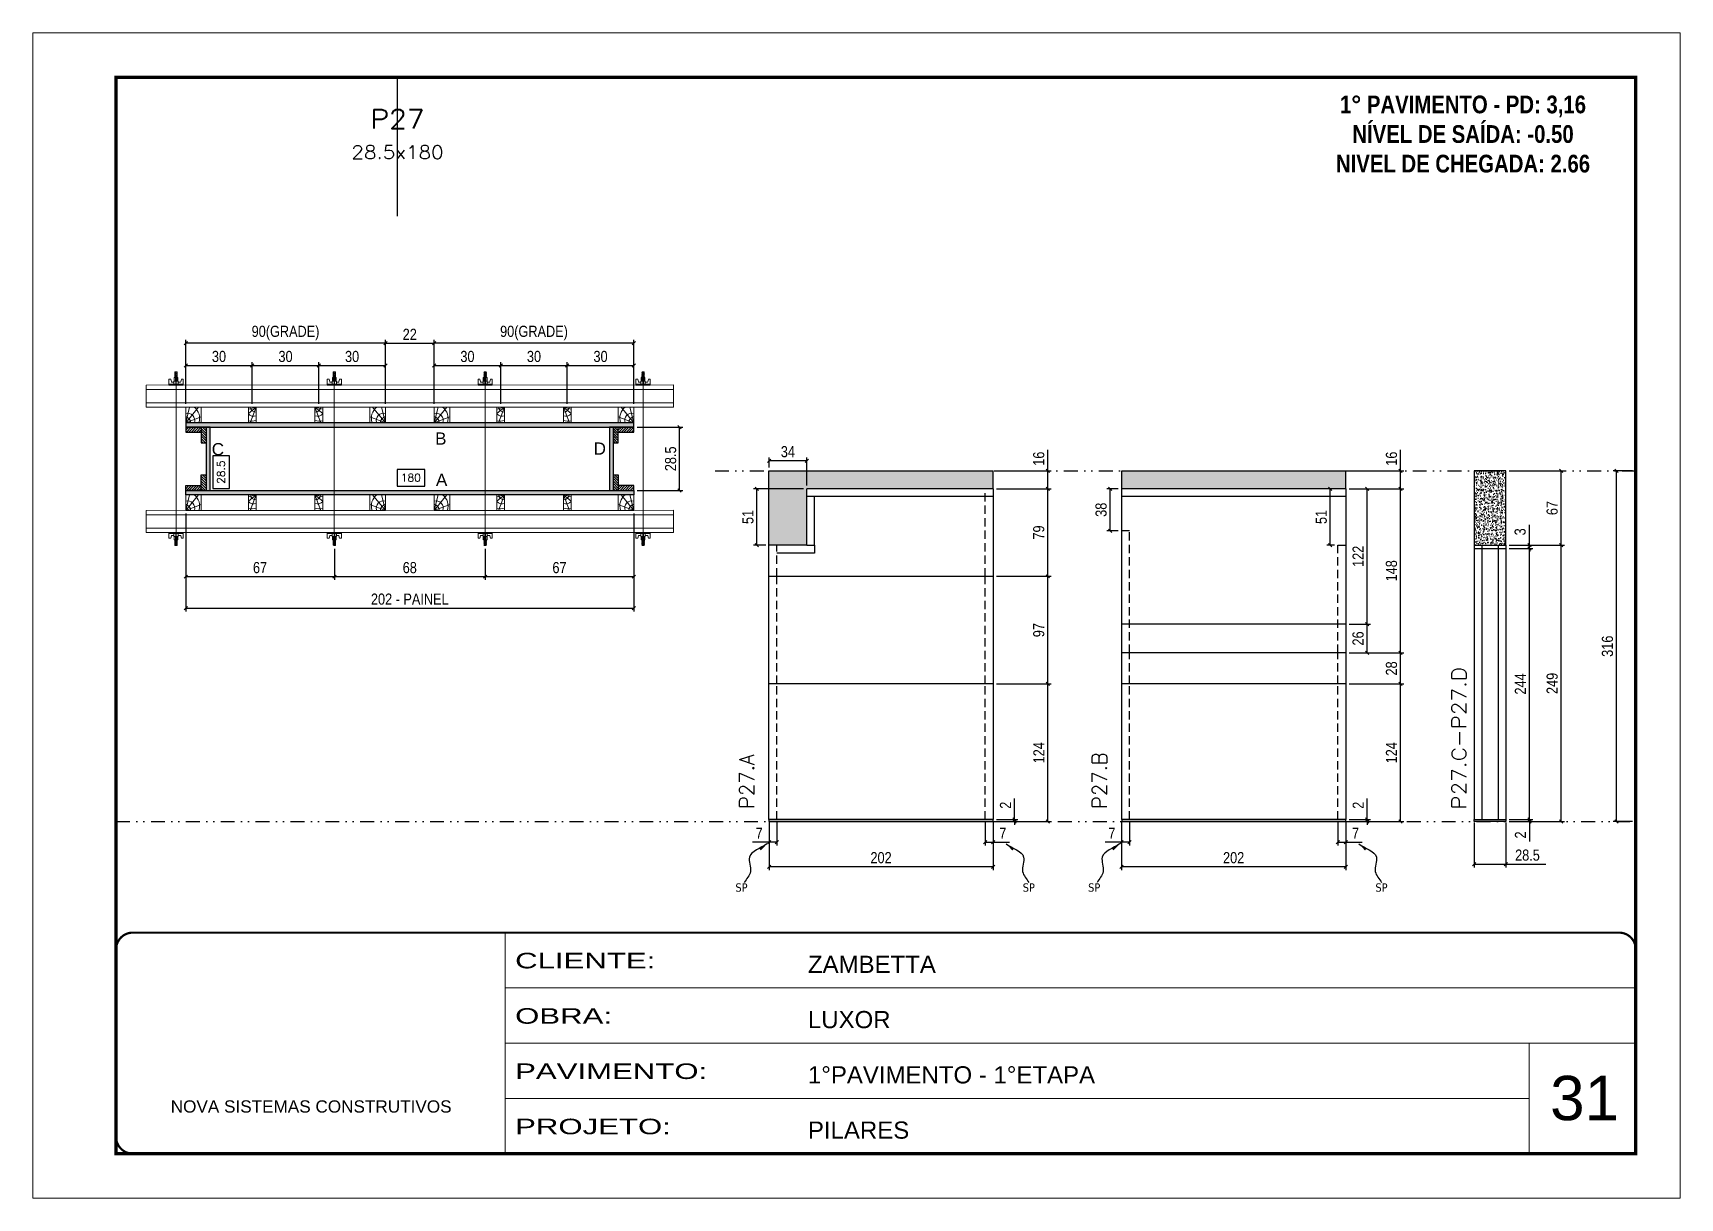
# Model space of a CAD drawing. Extents: x 14400 to 24104, y -21631 to 6985.
# Drawn here: x 17597 to 19082, y -2105 to -1055 of the extents above; entities that cross this region are included whole.
import ezdxf
from ezdxf.enums import TextEntityAlignment as Align

# ---------------------------------------------------------------- set-up
doc = ezdxf.new("R2010")
doc.units = 0
for name, pattern in [('CONTINUO', [0]), ('DASHED', [0.75, 0.5, -0.25]), ('DIVIDE2', [0.625, 0.25, -0.125, 0, -0.125, 0, -0.125]), ('HIDDEN', [0.375, 0.25, -0.125])]:
    doc.linetypes.add(name, pattern=pattern)
for name, color, linetype, lineweight in [('CARIMBO', 255, 'Continuous', 9), ('Folhas', 255, 'Continuous', 9), ('Hachura', 251, 'Continuous', 9), ('Madeira', 126, 'Continuous', 18), ('Perfil Metálico', 224, 'Continuous', 18), ('SARRAFO DE PRESSAO', 251, 'DASHED', 9), ('Texto Seção', 7, 'Continuous', 15)]:
    doc.layers.add(name, color=color, linetype=linetype, lineweight=lineweight)
for name, color, linetype in [('CHAPA', 1, 'Continuous'), ('COTA', 241, 'Continuous'), ('MEIO_PONT', 93, 'Continuous'), ('NOMENCLATURA', 7, 'Continuous'), ('Nível', 160, 'Continuous'), ('Painéis', 200, 'Continuous'), ('SARR_2.2x7', 40, 'Continuous'), ('SARRAFO', 251, 'Continuous'), ('texto', 7, 'Continuous'), ('Texto de Titulo', 7, 'Continuous'), ('Texto Qtd Sarr', 242, 'Continuous'), ('TEXTO_GERAL', 7, 'Continuous')]:
    doc.layers.add(name, color=color, linetype=linetype)
doc.styles.add('ARIAL', font='arial.ttf')
doc.styles.add('COTA TECNICA', font='techl___.ttf', dxfattribs={"height": 10})
doc.styles.add('COTA TECNICA 2X', font='techl___.ttf', dxfattribs={"height": 10})
doc.styles.add('COTA TECNICA-50', font='techl___.ttf', dxfattribs={"height": 10})
doc.styles.add('REGUA-120', font='ROMANS.shx', dxfattribs={"height": 15})
doc.styles.add('ROMANC', font='techb___.ttf', dxfattribs={"height": 2.5})
doc.styles.add('ROMANS', font='romans.shx')
doc.styles.get("Standard").update_dxf_attribs({"font": 'arial.ttf'})
doc.styles.add('Tecnologia', font='')
doc.styles.get('Tecnologia').set_extended_font_data('Forgotten Futurist')
doc.dimstyles.new('COTA PAINEL-50', dxfattribs={"dimtxt": 10, "dimasz": 3, "dimexe": 3, "dimexo": 3, "dimgap": 3, "dimtad": 1, "dimdec": 1, "dimzin": 12, "dimdsep": 46, "dimtxsty": 'COTA TECNICA-50', "dimblk1": 'OBLIQUE', "dimblk2": 'OBLIQUE', "dimsah": 1, "dimcen": 0.9, "dimclrd": 4, "dimclre": 4, "dimclrt": 240, "dimadec": 1, "dimazin": 3, "dimtfac": 1, "dimtdec": 1, "dimtmove": 0, "dimatfit": 3, "dimfxl": 1, "dimtolj": 1, "dimtzin": 12, "dimarcsym": 0})
doc.dimstyles.new('PAINEL', dxfattribs={"dimtxt": 10, "dimasz": 3, "dimexe": 3, "dimexo": 3, "dimgap": 3, "dimtad": 1, "dimdec": 1, "dimzin": 12, "dimdsep": 46, "dimtxsty": 'COTA TECNICA', "dimblk1": 'OBLIQUE', "dimblk2": 'OBLIQUE', "dimsah": 1, "dimcen": 0.9, "dimclrd": 4, "dimclre": 4, "dimclrt": 240, "dimadec": 1, "dimazin": 3, "dimtfac": 1, "dimtdec": 1, "dimtmove": 0, "dimatfit": 3, "dimfxl": 1, "dimtolj": 1, "dimtzin": 12, "dimarcsym": 0})
doc.dimstyles.new('SECAO PILAR', dxfattribs={"dimtxt": 10, "dimasz": 3, "dimexe": 3, "dimexo": 3, "dimgap": 3, "dimtad": 1, "dimdec": 1, "dimlfac": 0.5, "dimzin": 12, "dimdsep": 46, "dimtxsty": 'COTA TECNICA 2X', "dimblk1": 'OBLIQUE', "dimblk2": 'OBLIQUE', "dimsah": 1, "dimcen": 0.9, "dimclrd": 256, "dimclre": 256, "dimclrt": 256, "dimadec": 1, "dimazin": 3, "dimtfac": 1, "dimtdec": 1, "dimtmove": 0, "dimatfit": 3, "dimfxl": 1, "dimtolj": 1, "dimtzin": 12, "dimarcsym": 0})
doc.dimstyles.new('SECÇÃO 2', dxfattribs={"dimtxt": 7, "dimasz": 6, "dimexe": 0.18, "dimexo": 2, "dimgap": -4, "dimtad": 3, "dimdec": 1, "dimlfac": 0.5, "dimzin": 12, "dimdsep": 46, "dimtxsty": 'ROMANS', "dimblk": 'ARCHTICK', "dimcen": 0.09, "dimse1": 1, "dimse2": 1, "dimsd1": 1, "dimsd2": 1, "dimclrd": 180, "dimclre": 5, "dimclrt": 1, "dimadec": 0, "dimazin": 3, "dimtfac": 1, "dimtdec": 1, "dimtofl": 0, "dimtmove": 0, "dimatfit": 3, "dimldrblk": 'ARCHTICK', "dimfxl": 1, "dimtolj": 1, "dimtzin": 0, "dimarcsym": 0})
doc.dimstyles.get("Standard").update_dxf_attribs({"dimtxt": 0.18, "dimasz": 0.18, "dimexe": 0.18, "dimexo": 0.0625, "dimgap": 0.09, "dimtad": 0, "dimtih": 1, "dimtoh": 1, "dimdec": 4, "dimzin": 0, "dimdsep": 46, "dimtxsty": 'Standard', "dimcen": 0.09, "dimadec": 0, "dimazin": 0, "dimtfac": 1, "dimtdec": 4, "dimtofl": 0, "dimtmove": 0, "dimatfit": 3, "dimfxl": 1, "dimtolj": 1, "dimtzin": 0, "dimarcsym": 0})

msp = doc.modelspace()

# ---------------------------------------------------------------- texts
at = {"layer": 'CARIMBO', "style": 'ARIAL'}
msp.add_text('31', height=40, dxfattribs=at).set_placement((18964.83, -2035.15))
at = {"layer": 'NOMENCLATURA', "color": 2, "insert": (18886.29, -1111.71), "char_height": 16, "attachment_point": 2, "style": 'ROMANC'}
msp.add_mtext_dynamic_manual_height_columns('1° PAVIMENTO - PD: 3,16\\PNÍVEL DE SAÍDA: -0.50\\PNIVEL DE CHEGADA: 2.66', width=432.3511, gutter_width=1, heights=[0], dxfattribs=at)
at = {"layer": 'texto', "color": 0, "char_height": 7.5, "attachment_point": 5}
for insert in [(18235.78, -1825.51), (18494.81, -1825.51), (18553.77, -1825.51), (18812.79, -1825.51)]:
    msp.add_mtext('{\\fTahoma|b0|i0|c0|p34;\\C4;SP}', dxfattribs=dict(at, insert=insert))
at = {"layer": 'Texto Seção', "style": 'REGUA-120', "width": 1.1}
msp.add_text('P27.C-P27.D', height=13, rotation=90, dxfattribs=at).set_placement((18889.11, -1755.25))
at = {"layer": 'Texto Seção', "char_height": 13, "width": 285.3299, "attachment_point": 7, "rotation": 90, "style": 'REGUA-120'}
for s, insert in [('\\pt26;P27.A', (18247.09, -1754.76)), ('\\pt26;P27.B', (18565.07, -1754.76))]:
    msp.add_mtext(s, dxfattribs=dict(at, insert=insert))
at = {"layer": 'TEXTO_GERAL', "style": 'ARIAL'}
for s, p in [('C', (17763.7, -1430.41)), ('B', (17964.67, -1420.81)), ('D', (18108.04, -1429.84)), ('A', (17965.42, -1458.04))]:
    msp.add_text(s, height=11, dxfattribs=at).set_placement(p, align=Align.MIDDLE_CENTER)

# ---------------------------------------------------------------- blocks, each defined once
blk = doc.blocks.new('9999999999')
at = {"color": 30, "linetype": 'CONTINUO'}
for p, q in [((98564.6, 34230.2), (98564.6, 34429.4)), ((98564.6, 34379.6), (99584, 34379.6)), ((98564.6, 34329.8), (99488, 34329.8)), ((99584, 34329.8), (99488, 34329.8)), ((99488, 34329.8), (99488, 34230.2)), ((98564.6, 34280), (99488, 34280))]:
    blk.add_line(p, q, dxfattribs=at)
at = {"color": 30, "linetype": 'CONTINUO', "const_width": 2}
blk.add_lwpolyline([(99584, 34230.2), (99584, 34414.4, 0.414214), (99569, 34429.4), (98229, 34429.4, 0.414214), (98214, 34414.4), (98214, 34245.2, 0.414214), (98229, 34230.2), (99584, 34230.2)], format="xyb", dxfattribs=at)
at = {"layer": 'Folhas'}
blk.add_lwpolyline([(98139, 34190.2), (99624, 34190.2), (99624, 35240.2), (98139, 35240.2)], close=True, dxfattribs=at)
at = {"layer": 'Folhas', "color": 30, "const_width": 3}
blk.add_lwpolyline([(98214, 34230.2), (99584, 34230.2), (99584, 35200.2), (98214, 35200.2)], close=True, dxfattribs=at)
at = {"color": 7, "linetype": 'Continuous', "ltscale": 5, "style": 'ARIAL'}
for s, height, p in [('ZAMBETTA', 15.48, (98837.7, 34393.1)), ('LUXOR', 15.48, (98837.7, 34343.3)), ('1°PAVIMENTO - 1°ETAPA', 15.483, (98837.7, 34293.5)), ('NOVA SISTEMAS CONSTRUTIVOS', 11.059, (98263.2, 34267.2)), ('PILARES', 15.48, (98837.7, 34243.7))]:
    blk.add_text(s, height=height, dxfattribs=at).set_placement(p)
at = {"layer": 'Folhas', "color": 7, "style": 'Tecnologia', "width": 1.5}
for s, p in [('CLIENTE:', (98573.7, 34397.2)), ('OBRA:', (98573.7, 34347.3)), ('PAVIMENTO:', (98573.7, 34297.5)), ('PROJETO:', (98573.7, 34247.7))]:
    blk.add_text(s, height=14, dxfattribs=at).set_placement(p)
blk = doc.blocks.new('*D1684')
at = {"layer": 'COTA', "color": 180, "lineweight": -2, "transparency": 16777216}
for p, q in [((17774.1, -1436.5), (17759.1, -1436.5)), ((17759.1, -1436.5), (17759.1, -1465.8)), ((17774.1, -1465.8), (17774.1, -1436.5)), ((17759.1, -1465.8), (17774.1, -1465.8))]:
    blk.add_line(p, q, dxfattribs=at)
at = {"layer": 'Defpoints', "color": 0, "transparency": 16777216}
for p in [(17774, -1410.6), (17774, -1467.6), (17778.1, -1467.6)]:
    blk.add_point(p, dxfattribs=at)
at = {"layer": 'COTA', "color": 1, "transparency": 16777216, "insert": (17766.6, -1451.2), "char_height": 7, "attachment_point": 5, "rotation": 90, "style": 'ROMANS'}
blk.add_mtext('\\A1;28.5', dxfattribs=at)
blk = doc.blocks.new('_ArchTick')
at = {"color": 0, "linetype": 'ByBlock', "const_width": 0.15}
blk.add_lwpolyline([(-0.5, -0.5), (0.5, 0.5)], dxfattribs=at)
blk = doc.blocks.new('*D1685')
at = {"layer": 'COTA', "color": 180, "lineweight": -2, "transparency": 16777216}
for p, q in [((17950.2, -1448.6), (17925.2, -1448.6)), ((17925.2, -1448.6), (17925.2, -1463.6)), ((17950.2, -1463.6), (17950.2, -1448.6)), ((17925.2, -1463.6), (17950.2, -1463.6))]:
    blk.add_line(p, q, dxfattribs=at)
at = {"layer": 'Defpoints', "color": 0, "transparency": 16777216}
for p in [(17756.7, -1467.6), (18116.7, -1467.6), (18116.7, -1467.6)]:
    blk.add_point(p, dxfattribs=at)
at = {"layer": 'COTA', "color": 1, "transparency": 16777216, "insert": (17937.7, -1456.1), "char_height": 7, "attachment_point": 5, "style": 'ROMANS'}
blk.add_mtext('\\A1;180', dxfattribs=at)
blk = doc.blocks.new('_Oblique')
at = {"color": 0, "linetype": 'ByBlock', "lineweight": -2}
blk.add_line((-0.5, -0.5), (0.5, 0.5), dxfattribs=at)
blk = doc.blocks.new('*D1686')
at = {"layer": 'COTA', "lineweight": -2, "transparency": 16777216}
for p, q in [((17734.7, -1488.5), (17734.7, -1576.7)), ((18138.7, -1488.5), (18138.7, -1576.7)), ((17734.7, -1573.7), (18138.7, -1573.7))]:
    blk.add_line(p, q, dxfattribs=at)
at = {"layer": 'Defpoints', "color": 0, "transparency": 16777216}
for p in [(17734.7, -1485.5), (18138.7, -1485.5), (18138.7, -1573.7)]:
    blk.add_point(p, dxfattribs=at)
at = {"layer": 'COTA', "lineweight": -2, "transparency": 16777216, "xscale": 3, "yscale": 3, "zscale": 3, "rotation": 180}
blk.add_blockref('_Oblique', (17734.7, -1573.7), dxfattribs=at)
at = {"layer": 'COTA', "lineweight": -2, "transparency": 16777216, "xscale": 3, "yscale": 3, "zscale": 3}
blk.add_blockref('_Oblique', (18138.7, -1573.7), dxfattribs=at)
at = {"layer": 'COTA', "transparency": 16777216, "insert": (17936.7, -1565.6), "char_height": 10, "attachment_point": 5, "style": 'COTA TECNICA 2X'}
blk.add_mtext('\\A1;202 - PAINEL', dxfattribs=at)
blk = doc.blocks.new('*D1687')
at = {"layer": 'COTA', "lineweight": -2, "transparency": 16777216}
for p, q in [((17734.7, -1488.6), (17734.7, -1548.3)), ((17868.7, -1520.3), (17868.7, -1548.3)), ((17734.7, -1545.3), (17868.7, -1545.3))]:
    blk.add_line(p, q, dxfattribs=at)
at = {"layer": 'Defpoints', "color": 0, "transparency": 16777216}
for p in [(17734.7, -1485.6), (17868.7, -1517.3), (17868.7, -1545.3)]:
    blk.add_point(p, dxfattribs=at)
at = {"layer": 'COTA', "lineweight": -2, "transparency": 16777216, "xscale": 3, "yscale": 3, "zscale": 3, "rotation": 180}
blk.add_blockref('_Oblique', (17734.7, -1545.3), dxfattribs=at)
at = {"layer": 'COTA', "lineweight": -2, "transparency": 16777216, "xscale": 3, "yscale": 3, "zscale": 3}
blk.add_blockref('_Oblique', (17868.7, -1545.3), dxfattribs=at)
at = {"layer": 'COTA', "transparency": 16777216, "insert": (17801.7, -1537.2), "char_height": 10, "attachment_point": 5, "style": 'COTA TECNICA 2X'}
blk.add_mtext('\\A1;67', dxfattribs=at)
blk = doc.blocks.new('*D1688')
at = {"layer": 'COTA', "lineweight": -2, "transparency": 16777216}
for p, q in [((18138.7, -1488.6), (18138.7, -1548.3)), ((18004.7, -1520.3), (18004.7, -1548.3)), ((18004.7, -1545.3), (18138.7, -1545.3))]:
    blk.add_line(p, q, dxfattribs=at)
at = {"layer": 'Defpoints', "color": 0, "transparency": 16777216}
for p in [(18138.7, -1485.6), (18004.7, -1517.3), (18138.7, -1545.3)]:
    blk.add_point(p, dxfattribs=at)
at = {"layer": 'COTA', "lineweight": -2, "transparency": 16777216, "xscale": 3, "yscale": 3, "zscale": 3, "rotation": 180}
blk.add_blockref('_Oblique', (18004.7, -1545.3), dxfattribs=at)
at = {"layer": 'COTA', "lineweight": -2, "transparency": 16777216, "xscale": 3, "yscale": 3, "zscale": 3}
blk.add_blockref('_Oblique', (18138.7, -1545.3), dxfattribs=at)
at = {"layer": 'COTA', "transparency": 16777216, "insert": (18071.7, -1537.2), "char_height": 10, "attachment_point": 5, "style": 'COTA TECNICA 2X'}
blk.add_mtext('\\A1;67', dxfattribs=at)
blk = doc.blocks.new('C')
at = {"layer": 'Hachura', "color": 0}
for p, q in [((0, 3.22), (0, -3.22)), ((0.45, 3.22), (0, 3.22)), ((0.46, 3.16), (0, 3.16)), ((0.46, 3.05), (0, 3.05)), ((0.46, 2.88), (0, 2.88)), ((0, 2.75), (0, -1.16)), ((0.46, 2.65), (0, 2.65)), ((0.46, 2.23), (0, 2.23)), ((0.46, 1.51), (0, 1.51)), ((0.39, 0.49), (0.17, 0.49)), ((0.45, -3.23), (0.45, 3.22)), ((0.45, 3.22), (2.58, 3.22)), ((1.74, 0.97), (0.45, 0.97)), ((1.45, 0.1), (0.45, 0.1)), ((1.35, 1.94), (1.35, 0.96)), ((2.58, 2.39), (1.47, 2.09)), ((1.74, -0.97), (1.74, 0.97)), ((1.74, 0.97), (1.74, 0.84)), ((1.74, 0.97), (1.74, 0.84)), ((1.74, 0.84), (3.35, 0.84)), ((3.35, 0.45), (1.74, 0.45)), ((2.58, 3.22), (2.58, 2.39)), ((3.32, 0.84), (3.32, -0.84)), ((3.35, 0.84), (3.35, -0.84)), ((3.68, 0.45), (3.35, 0.45)), ((3.84, -0.52), (3.35, 0.45)), ((3.35, 0.06), (3.67, -0.57)), ((3.68, 0.45), (4.16, -0.52)), ((3.72, 0.5), (4.25, -0.57)), ((4.37, -0.55), (3.83, 0.53)), ((4.15, 0.45), (3.93, 0.45)), ((4.42, -0.52), (3.93, 0.45)), ((4.15, 0.45), (4.26, 0.45)), ((4.26, 0.45), (4.74, -0.52)), ((4.3, 0.5), (4.83, -0.57)), ((4.95, -0.55), (4.41, 0.53)), ((4.51, 0.45), (4.84, 0.45)), ((5, -0.52), (4.51, 0.45)), ((4.84, 0.45), (5.32, -0.52)), ((4.88, 0.5), (5.41, -0.57)), ((5.53, -0.55), (4.99, 0.53)), ((5.58, -0.52), (5.09, 0.45)), ((5.42, 0.45), (5.09, 0.45)), ((5.58, -0.52), (5.09, 0.45)), ((5.42, 0.45), (5.74, -0.19)), ((5.46, 0.5), (5.74, -0.07)), ((5.74, 0.19), (5.57, 0.53)), ((5.74, 0.32), (5.68, 0.45)), ((5.68, 0.45), (5.74, 0.45)), ((5.74, 0.45), (5.9, 0.29)), ((5.74, 0.45), (5.74, -0.52)), ((5.9, -0.36), (5.9, 0.29)), ((0.45, 0), (0, 0)), ((0.46, -1.52), (0, -1.52)), ((0.46, -2.23), (0, -2.23)), ((0.46, -2.65), (0, -2.65)), ((0.46, -2.88), (0, -2.88)), ((0.46, -3.05), (0, -3.05)), ((0.46, -3.16), (0, -3.16)), ((0, -3.22), (2.57, -3.22)), ((0.08, -0.48), (0.29, -0.48)), ((0.29, -0.48), (0.4, -0.48)), ((0.45, 0), (0.45, -0.97)), ((0.45, -0.16), (1.45, -0.16)), ((0.45, -0.65), (0.45, -0.32)), ((0.45, -3.23), (0.45, -0.65)), ((0.45, -0.97), (1.74, -0.97)), ((1.35, -1.94), (1.35, -0.97)), ((2.58, -2.39), (1.47, -2.1)), ((3.35, -0.32), (1.74, -0.32)), ((3.35, -0.84), (1.74, -0.84)), ((2.58, -3.23), (2.58, -2.39)), ((3.35, -0.07), (3.58, -0.52)), ((3.35, -0.52), (3.58, -0.52)), ((3.84, -0.52), (4.16, -0.52)), ((4.42, -0.52), (4.74, -0.52)), ((4.63, -0.52), (4.74, -0.52)), ((5, -0.52), (5.32, -0.52)), ((5.58, -0.52), (5.74, -0.52)), ((5.74, -0.52), (5.9, -0.36)), ((5.74, -0.52), (5.74, -0.52))]:
    blk.add_line(p, q, dxfattribs=at)
for centre, radius, start, end in [((1.52, 1.94), 0.161, 104.74356, 180), ((1.44, -0.03), 0.129, 272.69497, 87.30503), ((3.81, 0.39), 0.143, 25.56881, 154.43119), ((4.39, 0.39), 0.143, 25.56881, 154.43119), ((4.97, 0.39), 0.143, 25.56881, 154.43119), ((5.55, 0.39), 0.143, 25.56881, 154.43119), ((0.17, -0.37), 0.174, 221.74404, 317.85924), ((1.52, -1.94), 0.161, 180, 255.25644), ((3.71, -0.4), 0.174, 222.14076, 318.25596), ((4.29, -0.4), 0.174, 222.14076, 318.25596), ((4.87, -0.4), 0.174, 222.14076, 318.25596), ((5.45, -0.4), 0.174, 222.14076, 318.25596), ((5.61, -0.4), 0.174, 317.85924, 318.25596)]:
    blk.add_arc(centre, radius, start, end, dxfattribs=at)
blk = doc.blocks.new('*D1689')
at = {"layer": 'COTA', "lineweight": -2, "transparency": 16777216}
for p, q in [((17868.7, -1520.3), (17868.7, -1548.3)), ((18004.7, -1520.3), (18004.7, -1548.3)), ((17868.7, -1545.3), (18004.7, -1545.3))]:
    blk.add_line(p, q, dxfattribs=at)
at = {"layer": 'Defpoints', "color": 0, "transparency": 16777216}
for p in [(17868.7, -1517.3), (18004.7, -1517.3), (18004.7, -1545.3)]:
    blk.add_point(p, dxfattribs=at)
at = {"layer": 'COTA', "lineweight": -2, "transparency": 16777216, "xscale": 3, "yscale": 3, "zscale": 3, "rotation": 180}
blk.add_blockref('_Oblique', (17868.7, -1545.3), dxfattribs=at)
at = {"layer": 'COTA', "lineweight": -2, "transparency": 16777216, "xscale": 3, "yscale": 3, "zscale": 3}
blk.add_blockref('_Oblique', (18004.7, -1545.3), dxfattribs=at)
at = {"layer": 'COTA', "transparency": 16777216, "insert": (17936.7, -1537.2), "char_height": 10, "attachment_point": 5, "style": 'COTA TECNICA 2X'}
blk.add_mtext('\\A1;68', dxfattribs=at)
blk = doc.blocks.new('*D1690')
at = {"layer": 'COTA', "lineweight": -2, "transparency": 16777216}
for p, q in [((17958.7, -1389.6), (17958.7, -1352.1)), ((17958.7, -1355.1), (18018.7, -1355.1)), ((18018.7, -1389.6), (18018.7, -1352.1))]:
    blk.add_line(p, q, dxfattribs=at)
at = {"layer": 'Defpoints', "color": 0, "transparency": 16777216}
for p in [(18018.7, -1355.1), (17958.7, -1392.6), (18018.7, -1392.6)]:
    blk.add_point(p, dxfattribs=at)
at = {"layer": 'COTA', "lineweight": -2, "transparency": 16777216, "xscale": 3, "yscale": 3, "zscale": 3, "rotation": 180}
blk.add_blockref('_Oblique', (17958.7, -1355.1), dxfattribs=at)
at = {"layer": 'COTA', "lineweight": -2, "transparency": 16777216, "xscale": 3, "yscale": 3, "zscale": 3}
blk.add_blockref('_Oblique', (18018.7, -1355.1), dxfattribs=at)
at = {"layer": 'COTA', "transparency": 16777216, "insert": (17988.7, -1346.9), "char_height": 10, "attachment_point": 5, "style": 'COTA TECNICA 2X'}
blk.add_mtext('\\A1;30', dxfattribs=at)
blk = doc.blocks.new('*D1691')
at = {"layer": 'COTA', "lineweight": -2, "transparency": 16777216}
for p, q in [((18018.7, -1389.6), (18018.7, -1352.1)), ((18018.7, -1355.1), (18078.7, -1355.1)), ((18078.7, -1389.6), (18078.7, -1352.1))]:
    blk.add_line(p, q, dxfattribs=at)
at = {"layer": 'Defpoints', "color": 0, "transparency": 16777216}
for p in [(18078.7, -1355.1), (18018.7, -1392.6), (18078.7, -1392.6)]:
    blk.add_point(p, dxfattribs=at)
at = {"layer": 'COTA', "lineweight": -2, "transparency": 16777216, "xscale": 3, "yscale": 3, "zscale": 3, "rotation": 180}
blk.add_blockref('_Oblique', (18018.7, -1355.1), dxfattribs=at)
at = {"layer": 'COTA', "lineweight": -2, "transparency": 16777216, "xscale": 3, "yscale": 3, "zscale": 3}
blk.add_blockref('_Oblique', (18078.7, -1355.1), dxfattribs=at)
at = {"layer": 'COTA', "transparency": 16777216, "insert": (18048.7, -1346.9), "char_height": 10, "attachment_point": 5, "style": 'COTA TECNICA 2X'}
blk.add_mtext('\\A1;30', dxfattribs=at)
blk = doc.blocks.new('*D1692')
at = {"layer": 'COTA', "lineweight": -2, "transparency": 16777216}
for p, q in [((18078.7, -1389.6), (18078.7, -1352.1)), ((18078.7, -1355.1), (18138.7, -1355.1)), ((18138.7, -1389.6), (18138.7, -1352.1))]:
    blk.add_line(p, q, dxfattribs=at)
at = {"layer": 'Defpoints', "color": 0, "transparency": 16777216}
for p in [(18138.7, -1355.1), (18078.7, -1392.6), (18138.7, -1392.6)]:
    blk.add_point(p, dxfattribs=at)
at = {"layer": 'COTA', "lineweight": -2, "transparency": 16777216, "xscale": 3, "yscale": 3, "zscale": 3, "rotation": 180}
blk.add_blockref('_Oblique', (18078.7, -1355.1), dxfattribs=at)
at = {"layer": 'COTA', "lineweight": -2, "transparency": 16777216, "xscale": 3, "yscale": 3, "zscale": 3}
blk.add_blockref('_Oblique', (18138.7, -1355.1), dxfattribs=at)
at = {"layer": 'COTA', "transparency": 16777216, "insert": (18108.7, -1346.9), "char_height": 10, "attachment_point": 5, "style": 'COTA TECNICA 2X'}
blk.add_mtext('\\A1;30', dxfattribs=at)
blk = doc.blocks.new('*D1693')
at = {"layer": 'COTA', "lineweight": -2, "transparency": 16777216}
for p, q in [((17958.7, -1389.6), (17958.7, -1331.9)), ((18138.7, -1334.9), (17958.7, -1334.9)), ((18138.7, -1389.6), (18138.7, -1331.9))]:
    blk.add_line(p, q, dxfattribs=at)
at = {"layer": 'Defpoints', "color": 0, "transparency": 16777216}
for p in [(17958.7, -1334.9), (17958.7, -1392.6), (18138.7, -1392.6)]:
    blk.add_point(p, dxfattribs=at)
at = {"layer": 'COTA', "lineweight": -2, "transparency": 16777216, "xscale": 3, "yscale": 3, "zscale": 3, "rotation": 180}
blk.add_blockref('_Oblique', (17958.7, -1334.9), dxfattribs=at)
at = {"layer": 'COTA', "lineweight": -2, "transparency": 16777216, "xscale": 3, "yscale": 3, "zscale": 3}
blk.add_blockref('_Oblique', (18138.7, -1334.9), dxfattribs=at)
at = {"layer": 'COTA', "transparency": 16777216, "insert": (18048.7, -1325.7), "char_height": 10, "attachment_point": 5, "style": 'COTA TECNICA 2X'}
blk.add_mtext('\\A1;90(GRADE)', dxfattribs=at)
blk = doc.blocks.new('*D1694')
at = {"layer": 'COTA', "lineweight": -2, "transparency": 16777216}
for p, q in [((18141.7, -1410.6), (18183, -1410.6)), ((18180, -1467.6), (18180, -1410.6)), ((18141.7, -1467.6), (18183, -1467.6))]:
    blk.add_line(p, q, dxfattribs=at)
at = {"layer": 'Defpoints', "color": 0, "transparency": 16777216}
for p in [(18138.7, -1410.6), (18180, -1410.6), (18138.7, -1467.6)]:
    blk.add_point(p, dxfattribs=at)
at = {"layer": 'COTA', "lineweight": -2, "transparency": 16777216, "xscale": 3, "yscale": 3, "zscale": 3}
for p, rotation in [((18180, -1410.6), 90), ((18180, -1467.6), 270)]:
    blk.add_blockref('_Oblique', p, dxfattribs=dict(at, rotation=rotation))
at = {"layer": 'COTA', "transparency": 16777216, "insert": (18171.9, -1439.1), "char_height": 10, "attachment_point": 5, "rotation": 90, "style": 'COTA TECNICA 2X'}
blk.add_mtext('\\A1;28.5', dxfattribs=at)
blk = doc.blocks.new('PONTALETE')
at = {"layer": 'Madeira'}
for q in [(2.71, 7), (7, 5.76), (7, 1.74)]:
    blk.add_line((0, 0), q, dxfattribs=at)
blk.add_lwpolyline([(0, 0), (7, 0), (7, 7), (0, 7)], close=True, dxfattribs=at)
for centre, radius, start, end in [((2.04, 0.06), 6.23, 37.28179, 109.09128), ((1.09, 0.9), 3.19, 343.60304, 109.98471), ((-0.21, -0.78), 3.09, 14.63219, 86.0383)]:
    blk.add_arc(centre, radius, start, end, dxfattribs=at)
blk = doc.blocks.new('MEIO PONTALETE')
at = {"layer": 'Madeira'}
for q in [(2.71, 7), (3.5, 2.88), (3.5, 0.87)]:
    blk.add_line((0, 0), q, dxfattribs=at)
blk.add_lwpolyline([(0, 0), (3.5, 0), (3.5, 7), (0, 7)], close=True, dxfattribs=at)
for centre, radius, start, end in [((2.04, 0.06), 6.23, 76.44987, 109.09128), ((1.09, 0.9), 3.19, 40.90626, 109.98471), ((-0.21, -0.78), 3.09, 14.63219, 86.0383)]:
    blk.add_arc(centre, radius, start, end, dxfattribs=at)
blk = doc.blocks.new('*D1695')
at = {"layer": 'COTA', "lineweight": -2, "transparency": 16777216}
for p, q in [((17734.7, -1389.6), (17734.7, -1352.1)), ((17734.7, -1355.1), (17794.7, -1355.1)), ((17794.7, -1389.6), (17794.7, -1352.1))]:
    blk.add_line(p, q, dxfattribs=at)
at = {"layer": 'Defpoints', "color": 0, "transparency": 16777216}
for p in [(17794.7, -1355.1), (17734.7, -1392.6), (17794.7, -1392.6)]:
    blk.add_point(p, dxfattribs=at)
at = {"layer": 'COTA', "lineweight": -2, "transparency": 16777216, "xscale": 3, "yscale": 3, "zscale": 3, "rotation": 180}
blk.add_blockref('_Oblique', (17734.7, -1355.1), dxfattribs=at)
at = {"layer": 'COTA', "lineweight": -2, "transparency": 16777216, "xscale": 3, "yscale": 3, "zscale": 3}
blk.add_blockref('_Oblique', (17794.7, -1355.1), dxfattribs=at)
at = {"layer": 'COTA', "transparency": 16777216, "insert": (17764.7, -1346.9), "char_height": 10, "attachment_point": 5, "style": 'COTA TECNICA 2X'}
blk.add_mtext('\\A1;30', dxfattribs=at)
blk = doc.blocks.new('*D1696')
at = {"layer": 'COTA', "lineweight": -2, "transparency": 16777216}
for p, q in [((17794.7, -1389.6), (17794.7, -1352.1)), ((17794.7, -1355.1), (17854.7, -1355.1)), ((17854.7, -1389.6), (17854.7, -1352.1))]:
    blk.add_line(p, q, dxfattribs=at)
at = {"layer": 'Defpoints', "color": 0, "transparency": 16777216}
for p in [(17854.7, -1355.1), (17794.7, -1392.6), (17854.7, -1392.6)]:
    blk.add_point(p, dxfattribs=at)
at = {"layer": 'COTA', "lineweight": -2, "transparency": 16777216, "xscale": 3, "yscale": 3, "zscale": 3, "rotation": 180}
blk.add_blockref('_Oblique', (17794.7, -1355.1), dxfattribs=at)
at = {"layer": 'COTA', "lineweight": -2, "transparency": 16777216, "xscale": 3, "yscale": 3, "zscale": 3}
blk.add_blockref('_Oblique', (17854.7, -1355.1), dxfattribs=at)
at = {"layer": 'COTA', "transparency": 16777216, "insert": (17824.7, -1346.9), "char_height": 10, "attachment_point": 5, "style": 'COTA TECNICA 2X'}
blk.add_mtext('\\A1;30', dxfattribs=at)
blk = doc.blocks.new('*D1697')
at = {"layer": 'COTA', "lineweight": -2, "transparency": 16777216}
for p, q in [((17854.7, -1389.6), (17854.7, -1352.1)), ((17854.7, -1355.1), (17914.7, -1355.1)), ((17914.7, -1389.6), (17914.7, -1352.1))]:
    blk.add_line(p, q, dxfattribs=at)
at = {"layer": 'Defpoints', "color": 0, "transparency": 16777216}
for p in [(17914.7, -1355.1), (17854.7, -1392.6), (17914.7, -1392.6)]:
    blk.add_point(p, dxfattribs=at)
at = {"layer": 'COTA', "lineweight": -2, "transparency": 16777216, "xscale": 3, "yscale": 3, "zscale": 3, "rotation": 180}
blk.add_blockref('_Oblique', (17854.7, -1355.1), dxfattribs=at)
at = {"layer": 'COTA', "lineweight": -2, "transparency": 16777216, "xscale": 3, "yscale": 3, "zscale": 3}
blk.add_blockref('_Oblique', (17914.7, -1355.1), dxfattribs=at)
at = {"layer": 'COTA', "transparency": 16777216, "insert": (17884.7, -1346.9), "char_height": 10, "attachment_point": 5, "style": 'COTA TECNICA 2X'}
blk.add_mtext('\\A1;30', dxfattribs=at)
blk = doc.blocks.new('*D1698')
at = {"layer": 'COTA', "lineweight": -2, "transparency": 16777216}
for p, q in [((17734.7, -1389.6), (17734.7, -1331.9)), ((17914.7, -1334.9), (17734.7, -1334.9)), ((17914.7, -1389.6), (17914.7, -1331.9))]:
    blk.add_line(p, q, dxfattribs=at)
at = {"layer": 'Defpoints', "color": 0, "transparency": 16777216}
for p in [(17734.7, -1334.9), (17734.7, -1392.6), (17914.7, -1392.6)]:
    blk.add_point(p, dxfattribs=at)
at = {"layer": 'COTA', "lineweight": -2, "transparency": 16777216, "xscale": 3, "yscale": 3, "zscale": 3, "rotation": 180}
blk.add_blockref('_Oblique', (17734.7, -1334.9), dxfattribs=at)
at = {"layer": 'COTA', "lineweight": -2, "transparency": 16777216, "xscale": 3, "yscale": 3, "zscale": 3}
blk.add_blockref('_Oblique', (17914.7, -1334.9), dxfattribs=at)
at = {"layer": 'COTA', "transparency": 16777216, "insert": (17824.7, -1325.7), "char_height": 10, "attachment_point": 5, "style": 'COTA TECNICA 2X'}
blk.add_mtext('\\A1;90(GRADE)', dxfattribs=at)
blk = doc.blocks.new('*D1699')
at = {"layer": 'COTA', "lineweight": -2, "transparency": 16777216}
for p, q in [((17914.7, -1389.6), (17914.7, -1331.9)), ((17914.7, -1334.9), (17958.7, -1334.9)), ((17958.7, -1389.6), (17958.7, -1331.9))]:
    blk.add_line(p, q, dxfattribs=at)
at = {"layer": 'Defpoints', "color": 0, "transparency": 16777216}
for p in [(17958.7, -1334.9), (17914.7, -1392.6), (17958.7, -1392.6)]:
    blk.add_point(p, dxfattribs=at)
at = {"layer": 'COTA', "lineweight": -2, "transparency": 16777216, "xscale": 3, "yscale": 3, "zscale": 3, "rotation": 180}
blk.add_blockref('_Oblique', (17914.7, -1334.9), dxfattribs=at)
at = {"layer": 'COTA', "lineweight": -2, "transparency": 16777216, "xscale": 3, "yscale": 3, "zscale": 3}
blk.add_blockref('_Oblique', (17958.7, -1334.9), dxfattribs=at)
at = {"layer": 'COTA', "transparency": 16777216, "insert": (17936.7, -1326.9), "char_height": 10, "attachment_point": 5, "style": 'COTA TECNICA 2X'}
blk.add_mtext('\\A1;22', dxfattribs=at)
blk = doc.blocks.new('titulo1')
at = {"layer": 'Defpoints', "color": 252, "linetype": 'HIDDEN', "ltscale": 2}
blk.add_line((0, 0), (0, 125), dxfattribs=at)
at = {"layer": 'Defpoints', "style": 'ROMANS', "oblique": 15}
blk.add_attdef('FOLHA', text='', height=10, dxfattribs=at).set_placement((0, 15.6), align=Align.MIDDLE_CENTER)
at = {"layer": 'Texto Qtd Sarr', "color": 3, "style": 'ROMANS', "oblique": 15}
for tag, height, p in [('TITULO', 17, (0, 71.4)), ('SEÇÃO', 12, (0, 41.5))]:
    blk.add_attdef(tag, text='', height=height, dxfattribs=at).set_placement(p, align=Align.MIDDLE_CENTER)
blk = doc.blocks.new('*D1700')
at = {"layer": 'COTA', "color": 4, "lineweight": -2, "transparency": 16777216}
for p, q in [((18260.6, -1767), (18260.6, -1809.7)), ((18462.6, -1767), (18462.6, -1809.7)), ((18462.6, -1806.7), (18260.6, -1806.7))]:
    blk.add_line(p, q, dxfattribs=at)
at = {"layer": 'Defpoints', "color": 0, "transparency": 16777216}
for p in [(18260.6, -1764), (18462.6, -1764), (18260.6, -1806.7)]:
    blk.add_point(p, dxfattribs=at)
at = {"layer": 'COTA', "color": 4, "lineweight": -2, "transparency": 16777216, "xscale": 3, "yscale": 3, "zscale": 3, "rotation": 180}
blk.add_blockref('_Oblique', (18260.6, -1806.7), dxfattribs=at)
at = {"layer": 'COTA', "color": 4, "lineweight": -2, "transparency": 16777216, "xscale": 3, "yscale": 3, "zscale": 3}
blk.add_blockref('_Oblique', (18462.6, -1806.7), dxfattribs=at)
at = {"layer": 'COTA', "color": 240, "transparency": 16777216, "insert": (18361.6, -1798.6), "char_height": 10, "attachment_point": 5, "style": 'COTA TECNICA'}
blk.add_mtext('\\A1;202', dxfattribs=at)
blk = doc.blocks.new('*D1701')
at = {"layer": 'COTA', "color": 4, "lineweight": -2, "transparency": 16777216}
for p, q in [((18455.6, -1767), (18455.6, -1787.5)), ((18462.6, -1769), (18462.6, -1787.5)), ((18455.6, -1784.5), (18462.6, -1784.5)), ((18462.6, -1784.5), (18477.3, -1784.5))]:
    blk.add_line(p, q, dxfattribs=at)
at = {"layer": 'Defpoints', "color": 0, "transparency": 16777216}
for p in [(18455.6, -1764), (18462.6, -1766), (18462.6, -1784.5)]:
    blk.add_point(p, dxfattribs=at)
at = {"layer": 'COTA', "color": 4, "lineweight": -2, "transparency": 16777216, "xscale": 3, "yscale": 3, "zscale": 3, "rotation": 180}
blk.add_blockref('_Oblique', (18455.6, -1784.5), dxfattribs=at)
at = {"layer": 'COTA', "color": 4, "lineweight": -2, "transparency": 16777216, "xscale": 3, "yscale": 3, "zscale": 3}
blk.add_blockref('_Oblique', (18462.6, -1784.5), dxfattribs=at)
at = {"layer": 'COTA', "color": 240, "transparency": 16777216, "insert": (18471.4, -1776.5), "char_height": 10, "attachment_point": 5, "style": 'COTA TECNICA-50'}
blk.add_mtext('\\A1;7', dxfattribs=at)
blk = doc.blocks.new('*D1702')
at = {"layer": 'COTA', "color": 4, "lineweight": -2, "transparency": 16777216}
for p, q in [((18267.6, -1767), (18267.6, -1787.5)), ((18260.6, -1769), (18260.6, -1787.5)), ((18260.6, -1784.5), (18245.8, -1784.5)), ((18267.6, -1784.5), (18260.6, -1784.5))]:
    blk.add_line(p, q, dxfattribs=at)
at = {"layer": 'Defpoints', "color": 0, "transparency": 16777216}
for p in [(18260.6, -1766), (18267.6, -1764), (18260.6, -1784.5)]:
    blk.add_point(p, dxfattribs=at)
at = {"layer": 'COTA', "color": 4, "lineweight": -2, "transparency": 16777216, "xscale": 3, "yscale": 3, "zscale": 3, "rotation": 180}
blk.add_blockref('_Oblique', (18260.6, -1784.5), dxfattribs=at)
at = {"layer": 'COTA', "color": 4, "lineweight": -2, "transparency": 16777216, "xscale": 3, "yscale": 3, "zscale": 3}
blk.add_blockref('_Oblique', (18267.6, -1784.5), dxfattribs=at)
at = {"layer": 'COTA', "color": 240, "transparency": 16777216, "insert": (18251.7, -1776.5), "char_height": 10, "attachment_point": 5, "style": 'COTA TECNICA-50'}
blk.add_mtext('\\A1;7', dxfattribs=at)
blk = doc.blocks.new('*D1704')
at = {"layer": 'COTA', "color": 4, "linetype": 'ByBlock', "lineweight": -2, "transparency": 16777216}
for p, q in [((18465.6, -1642), (18514.9, -1642)), ((18511.9, -1766), (18511.9, -1642)), ((18465.6, -1766), (18514.9, -1766))]:
    blk.add_line(p, q, dxfattribs=at)
at = {"layer": 'Defpoints', "color": 0, "linetype": 'ByBlock', "transparency": 16777216}
for p in [(18462.6, -1642), (18511.9, -1642), (18462.6, -1766)]:
    blk.add_point(p, dxfattribs=at)
at = {"layer": 'COTA', "color": 4, "linetype": 'ByBlock', "lineweight": -2, "transparency": 16777216, "xscale": 3, "yscale": 3, "zscale": 3}
for p, rotation in [((18511.9, -1642), 90), ((18511.9, -1766), 270)]:
    blk.add_blockref('_Oblique', p, dxfattribs=dict(at, rotation=rotation))
at = {"layer": 'COTA', "color": 240, "linetype": 'ByBlock', "transparency": 16777216, "insert": (18503.9, -1704), "char_height": 10, "attachment_point": 5, "rotation": 90, "style": 'COTA TECNICA'}
blk.add_mtext('\\A1;124', dxfattribs=at)
blk = doc.blocks.new('*D1703')
at = {"layer": 'COTA', "color": 4, "lineweight": -2, "transparency": 16777216}
for p, q in [((18481.8, -1764), (18481.8, -1745.2)), ((18465.6, -1764), (18484.8, -1764)), ((18465.6, -1766), (18484.8, -1766)), ((18481.8, -1766), (18481.8, -1764)), ((18481.8, -1766), (18481.8, -1769))]:
    blk.add_line(p, q, dxfattribs=at)
at = {"layer": 'Defpoints', "color": 0, "transparency": 16777216}
for p in [(18462.6, -1764), (18462.6, -1766), (18481.8, -1766)]:
    blk.add_point(p, dxfattribs=at)
at = {"layer": 'COTA', "color": 4, "lineweight": -2, "transparency": 16777216, "xscale": 3, "yscale": 3, "zscale": 3}
for p, rotation in [((18481.8, -1764), 270), ((18481.8, -1766), 90)]:
    blk.add_blockref('_Oblique', p, dxfattribs=dict(at, rotation=rotation))
at = {"layer": 'COTA', "color": 240, "transparency": 16777216, "insert": (18473.8, -1751.3), "char_height": 10, "attachment_point": 5, "rotation": 90, "style": 'COTA TECNICA-50'}
blk.add_mtext('\\A1;2', dxfattribs=at)
blk = doc.blocks.new('*D1705')
at = {"layer": 'COTA', "color": 4, "linetype": 'ByBlock', "lineweight": -2, "transparency": 16777216}
for p, q in [((18465.6, -1642), (18514.9, -1642)), ((18511.9, -1766), (18511.9, -1642)), ((18465.6, -1766), (18514.9, -1766))]:
    blk.add_line(p, q, dxfattribs=at)
at = {"layer": 'Defpoints', "color": 0, "linetype": 'ByBlock', "transparency": 16777216}
for p in [(18462.6, -1642), (18511.9, -1642), (18462.6, -1766)]:
    blk.add_point(p, dxfattribs=at)
at = {"layer": 'COTA', "color": 4, "linetype": 'ByBlock', "lineweight": -2, "transparency": 16777216, "xscale": 3, "yscale": 3, "zscale": 3}
for p, rotation in [((18511.9, -1642), 90), ((18511.9, -1766), 270)]:
    blk.add_blockref('_Oblique', p, dxfattribs=dict(at, rotation=rotation))
at = {"layer": 'COTA', "color": 240, "linetype": 'ByBlock', "transparency": 16777216, "insert": (18503.9, -1704), "char_height": 10, "attachment_point": 5, "rotation": 90, "style": 'COTA TECNICA'}
blk.add_mtext('\\A1;124', dxfattribs=at)
blk = doc.blocks.new('*D1706')
at = {"layer": 'COTA', "color": 4, "lineweight": -2, "transparency": 16777216}
for p, q in [((18465.6, -1545), (18514.9, -1545)), ((18511.9, -1642), (18511.9, -1545)), ((18465.6, -1642), (18514.9, -1642))]:
    blk.add_line(p, q, dxfattribs=at)
at = {"layer": 'Defpoints', "color": 0, "transparency": 16777216}
for p in [(18462.6, -1545), (18511.9, -1545), (18462.6, -1642)]:
    blk.add_point(p, dxfattribs=at)
at = {"layer": 'COTA', "color": 4, "lineweight": -2, "transparency": 16777216, "xscale": 3, "yscale": 3, "zscale": 3}
for p, rotation in [((18511.9, -1545), 90), ((18511.9, -1642), 270)]:
    blk.add_blockref('_Oblique', p, dxfattribs=dict(at, rotation=rotation))
at = {"layer": 'COTA', "color": 240, "transparency": 16777216, "insert": (18503.8, -1593.5), "char_height": 10, "attachment_point": 5, "rotation": 90, "style": 'COTA TECNICA'}
blk.add_mtext('\\A1;97', dxfattribs=at)
blk = doc.blocks.new('*D1707')
at = {"layer": 'COTA', "color": 4, "lineweight": -2, "transparency": 16777216}
for p, q in [((18260.6, -1447), (18260.6, -1437.9)), ((18294.6, -1463), (18294.6, -1437.9)), ((18294.6, -1440.9), (18260.6, -1440.9))]:
    blk.add_line(p, q, dxfattribs=at)
at = {"layer": 'Defpoints', "color": 0, "transparency": 16777216}
for p in [(18260.6, -1440.9), (18260.6, -1450), (18294.6, -1466)]:
    blk.add_point(p, dxfattribs=at)
at = {"layer": 'COTA', "color": 4, "lineweight": -2, "transparency": 16777216, "xscale": 3, "yscale": 3, "zscale": 3, "rotation": 180}
blk.add_blockref('_Oblique', (18260.6, -1440.9), dxfattribs=at)
at = {"layer": 'COTA', "color": 4, "lineweight": -2, "transparency": 16777216, "xscale": 3, "yscale": 3, "zscale": 3}
blk.add_blockref('_Oblique', (18294.6, -1440.9), dxfattribs=at)
at = {"layer": 'COTA', "color": 240, "transparency": 16777216, "insert": (18277.6, -1432.7), "char_height": 10, "attachment_point": 5, "style": 'COTA TECNICA'}
blk.add_mtext('\\A1;34', dxfattribs=at)
blk = doc.blocks.new('*D1708')
at = {"layer": 'COTA', "color": 4, "lineweight": -2, "transparency": 16777216}
for p, q in [((18465.6, -1466), (18514.9, -1466)), ((18511.9, -1545), (18511.9, -1466)), ((18465.6, -1545), (18514.9, -1545))]:
    blk.add_line(p, q, dxfattribs=at)
at = {"layer": 'Defpoints', "color": 0, "transparency": 16777216}
for p in [(18462.6, -1466), (18511.9, -1466), (18462.6, -1545)]:
    blk.add_point(p, dxfattribs=at)
at = {"layer": 'COTA', "color": 4, "lineweight": -2, "transparency": 16777216, "xscale": 3, "yscale": 3, "zscale": 3}
for p, rotation in [((18511.9, -1466), 90), ((18511.9, -1545), 270)]:
    blk.add_blockref('_Oblique', p, dxfattribs=dict(at, rotation=rotation))
at = {"layer": 'COTA', "color": 240, "transparency": 16777216, "insert": (18503.8, -1505.5), "char_height": 10, "attachment_point": 5, "rotation": 90, "style": 'COTA TECNICA'}
blk.add_mtext('\\A1;79', dxfattribs=at)
blk = doc.blocks.new('*D1709')
at = {"layer": 'COTA', "color": 4, "lineweight": -2, "transparency": 16777216}
for p, q in [((18511.9, -1450), (18511.9, -1431)), ((18465.6, -1450), (18514.9, -1450)), ((18511.9, -1466), (18511.9, -1450)), ((18465.6, -1466), (18514.9, -1466))]:
    blk.add_line(p, q, dxfattribs=at)
at = {"layer": 'Defpoints', "color": 0, "transparency": 16777216}
for p in [(18462.6, -1450), (18511.9, -1450), (18462.6, -1466)]:
    blk.add_point(p, dxfattribs=at)
at = {"layer": 'COTA', "color": 4, "lineweight": -2, "transparency": 16777216, "xscale": 3, "yscale": 3, "zscale": 3}
for p, rotation in [((18511.9, -1450), 90), ((18511.9, -1466), 270)]:
    blk.add_blockref('_Oblique', p, dxfattribs=dict(at, rotation=rotation))
at = {"layer": 'COTA', "color": 240, "transparency": 16777216, "insert": (18503.8, -1439), "char_height": 10, "attachment_point": 5, "rotation": 90, "style": 'COTA TECNICA'}
blk.add_mtext('\\A1;16', dxfattribs=at)
blk = doc.blocks.new('*D1710')
at = {"layer": 'COTA', "color": 4, "lineweight": -2, "transparency": 16777216}
for p, q in [((18291.6, -1466), (18246.7, -1466)), ((18249.7, -1517), (18249.7, -1466)), ((18257.6, -1517), (18246.7, -1517))]:
    blk.add_line(p, q, dxfattribs=at)
at = {"layer": 'Defpoints', "color": 0, "transparency": 16777216}
for p in [(18249.7, -1466), (18294.6, -1466), (18260.6, -1517)]:
    blk.add_point(p, dxfattribs=at)
at = {"layer": 'COTA', "color": 4, "lineweight": -2, "transparency": 16777216, "xscale": 3, "yscale": 3, "zscale": 3}
for p, rotation in [((18249.7, -1466), 90), ((18249.7, -1517), 270)]:
    blk.add_blockref('_Oblique', p, dxfattribs=dict(at, rotation=rotation))
at = {"layer": 'COTA', "color": 240, "transparency": 16777216, "insert": (18241.6, -1491.5), "char_height": 10, "attachment_point": 5, "rotation": 90, "style": 'COTA TECNICA'}
blk.add_mtext('\\A1;51', dxfattribs=at)
blk = doc.blocks.new('*D1714')
at = {"layer": 'COTA', "color": 4, "lineweight": -2, "transparency": 16777216}
for p, q in [((18578.5, -1767), (18578.5, -1809.7)), ((18780.5, -1767), (18780.5, -1809.7)), ((18780.5, -1806.7), (18578.5, -1806.7))]:
    blk.add_line(p, q, dxfattribs=at)
at = {"layer": 'Defpoints', "color": 0, "transparency": 16777216}
for p in [(18578.5, -1764), (18780.5, -1764), (18578.5, -1806.7)]:
    blk.add_point(p, dxfattribs=at)
at = {"layer": 'COTA', "color": 4, "lineweight": -2, "transparency": 16777216, "xscale": 3, "yscale": 3, "zscale": 3, "rotation": 180}
blk.add_blockref('_Oblique', (18578.5, -1806.7), dxfattribs=at)
at = {"layer": 'COTA', "color": 4, "lineweight": -2, "transparency": 16777216, "xscale": 3, "yscale": 3, "zscale": 3}
blk.add_blockref('_Oblique', (18780.5, -1806.7), dxfattribs=at)
at = {"layer": 'COTA', "color": 240, "transparency": 16777216, "insert": (18679.5, -1798.6), "char_height": 10, "attachment_point": 5, "style": 'COTA TECNICA'}
blk.add_mtext('\\A1;202', dxfattribs=at)
blk = doc.blocks.new('*D1715')
at = {"layer": 'COTA', "color": 4, "lineweight": -2, "transparency": 16777216}
for p, q in [((18773.5, -1767), (18773.5, -1787.5)), ((18780.5, -1769), (18780.5, -1787.5)), ((18773.5, -1784.5), (18780.5, -1784.5)), ((18780.5, -1784.5), (18795.3, -1784.5))]:
    blk.add_line(p, q, dxfattribs=at)
at = {"layer": 'Defpoints', "color": 0, "transparency": 16777216}
for p in [(18773.5, -1764), (18780.5, -1766), (18780.5, -1784.5)]:
    blk.add_point(p, dxfattribs=at)
at = {"layer": 'COTA', "color": 4, "lineweight": -2, "transparency": 16777216, "xscale": 3, "yscale": 3, "zscale": 3, "rotation": 180}
blk.add_blockref('_Oblique', (18773.5, -1784.5), dxfattribs=at)
at = {"layer": 'COTA', "color": 4, "lineweight": -2, "transparency": 16777216, "xscale": 3, "yscale": 3, "zscale": 3}
blk.add_blockref('_Oblique', (18780.5, -1784.5), dxfattribs=at)
at = {"layer": 'COTA', "color": 240, "transparency": 16777216, "insert": (18789.4, -1776.5), "char_height": 10, "attachment_point": 5, "style": 'COTA TECNICA-50'}
blk.add_mtext('\\A1;7', dxfattribs=at)
blk = doc.blocks.new('*D1716')
at = {"layer": 'COTA', "color": 4, "lineweight": -2, "transparency": 16777216}
for p, q in [((18585.5, -1767), (18585.5, -1787.5)), ((18578.5, -1769), (18578.5, -1787.5)), ((18578.5, -1784.5), (18563.8, -1784.5)), ((18585.5, -1784.5), (18578.5, -1784.5))]:
    blk.add_line(p, q, dxfattribs=at)
at = {"layer": 'Defpoints', "color": 0, "transparency": 16777216}
for p in [(18578.5, -1766), (18585.5, -1764), (18578.5, -1784.5)]:
    blk.add_point(p, dxfattribs=at)
at = {"layer": 'COTA', "color": 4, "lineweight": -2, "transparency": 16777216, "xscale": 3, "yscale": 3, "zscale": 3, "rotation": 180}
blk.add_blockref('_Oblique', (18578.5, -1784.5), dxfattribs=at)
at = {"layer": 'COTA', "color": 4, "lineweight": -2, "transparency": 16777216, "xscale": 3, "yscale": 3, "zscale": 3}
blk.add_blockref('_Oblique', (18585.5, -1784.5), dxfattribs=at)
at = {"layer": 'COTA', "color": 240, "transparency": 16777216, "insert": (18569.7, -1776.5), "char_height": 10, "attachment_point": 5, "style": 'COTA TECNICA-50'}
blk.add_mtext('\\A1;7', dxfattribs=at)
blk = doc.blocks.new('*D1722')
at = {"layer": 'COTA', "color": 4, "linetype": 'ByBlock', "lineweight": -2, "transparency": 16777216}
for p, q in [((18783.5, -1642), (18832.9, -1642)), ((18829.9, -1766), (18829.9, -1642)), ((18783.5, -1766), (18832.9, -1766))]:
    blk.add_line(p, q, dxfattribs=at)
at = {"layer": 'Defpoints', "color": 0, "linetype": 'ByBlock', "transparency": 16777216}
for p in [(18780.5, -1642), (18829.9, -1642), (18780.5, -1766)]:
    blk.add_point(p, dxfattribs=at)
at = {"layer": 'COTA', "color": 4, "linetype": 'ByBlock', "lineweight": -2, "transparency": 16777216, "xscale": 3, "yscale": 3, "zscale": 3}
for p, rotation in [((18829.9, -1642), 90), ((18829.9, -1766), 270)]:
    blk.add_blockref('_Oblique', p, dxfattribs=dict(at, rotation=rotation))
at = {"layer": 'COTA', "color": 240, "linetype": 'ByBlock', "transparency": 16777216, "insert": (18821.8, -1704), "char_height": 10, "attachment_point": 5, "rotation": 90, "style": 'COTA TECNICA'}
blk.add_mtext('\\A1;124', dxfattribs=at)
blk = doc.blocks.new('*D1717')
at = {"layer": 'COTA', "color": 4, "lineweight": -2, "transparency": 16777216}
for p, q in [((18799.8, -1764), (18799.8, -1745.2)), ((18783.5, -1764), (18802.8, -1764)), ((18783.5, -1766), (18802.8, -1766)), ((18799.8, -1766), (18799.8, -1764)), ((18799.8, -1766), (18799.8, -1769))]:
    blk.add_line(p, q, dxfattribs=at)
at = {"layer": 'Defpoints', "color": 0, "transparency": 16777216}
for p in [(18780.5, -1764), (18780.5, -1766), (18799.8, -1766)]:
    blk.add_point(p, dxfattribs=at)
at = {"layer": 'COTA', "color": 4, "lineweight": -2, "transparency": 16777216, "xscale": 3, "yscale": 3, "zscale": 3}
for p, rotation in [((18799.8, -1764), 270), ((18799.8, -1766), 90)]:
    blk.add_blockref('_Oblique', p, dxfattribs=dict(at, rotation=rotation))
at = {"layer": 'COTA', "color": 240, "transparency": 16777216, "insert": (18791.8, -1751.3), "char_height": 10, "attachment_point": 5, "rotation": 90, "style": 'COTA TECNICA-50'}
blk.add_mtext('\\A1;2', dxfattribs=at)
blk = doc.blocks.new('*D1723')
at = {"layer": 'COTA', "color": 4, "linetype": 'ByBlock', "lineweight": -2, "transparency": 16777216}
for p, q in [((18783.5, -1642), (18832.9, -1642)), ((18829.9, -1766), (18829.9, -1642)), ((18783.5, -1766), (18832.9, -1766))]:
    blk.add_line(p, q, dxfattribs=at)
at = {"layer": 'Defpoints', "color": 0, "linetype": 'ByBlock', "transparency": 16777216}
for p in [(18780.5, -1642), (18829.9, -1642), (18780.5, -1766)]:
    blk.add_point(p, dxfattribs=at)
at = {"layer": 'COTA', "color": 4, "linetype": 'ByBlock', "lineweight": -2, "transparency": 16777216, "xscale": 3, "yscale": 3, "zscale": 3}
for p, rotation in [((18829.9, -1642), 90), ((18829.9, -1766), 270)]:
    blk.add_blockref('_Oblique', p, dxfattribs=dict(at, rotation=rotation))
at = {"layer": 'COTA', "color": 240, "linetype": 'ByBlock', "transparency": 16777216, "insert": (18821.8, -1704), "char_height": 10, "attachment_point": 5, "rotation": 90, "style": 'COTA TECNICA'}
blk.add_mtext('\\A1;124', dxfattribs=at)
blk = doc.blocks.new('*D1724')
at = {"layer": 'COTA', "color": 4, "lineweight": -2, "transparency": 16777216}
for p, q in [((18783.5, -1614), (18832.9, -1614)), ((18829.9, -1642), (18829.9, -1614)), ((18783.5, -1642), (18832.9, -1642))]:
    blk.add_line(p, q, dxfattribs=at)
at = {"layer": 'Defpoints', "color": 0, "transparency": 16777216}
for p in [(18780.5, -1614), (18829.9, -1614), (18780.5, -1642)]:
    blk.add_point(p, dxfattribs=at)
at = {"layer": 'COTA', "color": 4, "lineweight": -2, "transparency": 16777216, "xscale": 3, "yscale": 3, "zscale": 3}
for p, rotation in [((18829.9, -1614), 90), ((18829.9, -1642), 270)]:
    blk.add_blockref('_Oblique', p, dxfattribs=dict(at, rotation=rotation))
at = {"layer": 'COTA', "color": 240, "transparency": 16777216, "insert": (18821.8, -1628), "char_height": 10, "attachment_point": 5, "rotation": 90, "style": 'COTA TECNICA'}
blk.add_mtext('\\A1;28', dxfattribs=at)
blk = doc.blocks.new('*D1725')
at = {"layer": 'COTA', "color": 4, "lineweight": -2, "transparency": 16777216}
for p, q in [((18783.5, -1466), (18832.9, -1466)), ((18829.9, -1614), (18829.9, -1466)), ((18783.5, -1614), (18832.9, -1614))]:
    blk.add_line(p, q, dxfattribs=at)
at = {"layer": 'Defpoints', "color": 0, "transparency": 16777216}
for p in [(18780.5, -1466), (18829.9, -1466), (18780.5, -1614)]:
    blk.add_point(p, dxfattribs=at)
at = {"layer": 'COTA', "color": 4, "lineweight": -2, "transparency": 16777216, "xscale": 3, "yscale": 3, "zscale": 3}
for p, rotation in [((18829.9, -1466), 90), ((18829.9, -1614), 270)]:
    blk.add_blockref('_Oblique', p, dxfattribs=dict(at, rotation=rotation))
at = {"layer": 'COTA', "color": 240, "transparency": 16777216, "insert": (18821.8, -1540), "char_height": 10, "attachment_point": 5, "rotation": 90, "style": 'COTA TECNICA'}
blk.add_mtext('\\A1;148', dxfattribs=at)
blk = doc.blocks.new('*D1726')
at = {"layer": 'COTA', "color": 4, "lineweight": -2, "transparency": 16777216}
for p, q in [((18829.9, -1450), (18829.9, -1431)), ((18783.5, -1450), (18832.9, -1450)), ((18829.9, -1466), (18829.9, -1450)), ((18783.5, -1466), (18832.9, -1466))]:
    blk.add_line(p, q, dxfattribs=at)
at = {"layer": 'Defpoints', "color": 0, "transparency": 16777216}
for p in [(18780.5, -1450), (18829.9, -1450), (18780.5, -1466)]:
    blk.add_point(p, dxfattribs=at)
at = {"layer": 'COTA', "color": 4, "lineweight": -2, "transparency": 16777216, "xscale": 3, "yscale": 3, "zscale": 3}
for p, rotation in [((18829.9, -1450), 90), ((18829.9, -1466), 270)]:
    blk.add_blockref('_Oblique', p, dxfattribs=dict(at, rotation=rotation))
at = {"layer": 'COTA', "color": 240, "transparency": 16777216, "insert": (18821.8, -1439), "char_height": 10, "attachment_point": 5, "rotation": 90, "style": 'COTA TECNICA'}
blk.add_mtext('\\A1;16', dxfattribs=at)
blk = doc.blocks.new('*D1727')
at = {"layer": 'COTA', "color": 4, "lineweight": -2, "transparency": 16777216}
for p, q in [((18770.5, -1466), (18763.6, -1466)), ((18766.6, -1517), (18766.6, -1466)), ((18770.5, -1517), (18763.6, -1517))]:
    blk.add_line(p, q, dxfattribs=at)
at = {"layer": 'Defpoints', "color": 0, "transparency": 16777216}
for p in [(18766.6, -1466), (18773.5, -1466), (18773.5, -1517)]:
    blk.add_point(p, dxfattribs=at)
at = {"layer": 'COTA', "color": 4, "lineweight": -2, "transparency": 16777216, "xscale": 3, "yscale": 3, "zscale": 3}
for p, rotation in [((18766.6, -1466), 90), ((18766.6, -1517), 270)]:
    blk.add_blockref('_Oblique', p, dxfattribs=dict(at, rotation=rotation))
at = {"layer": 'COTA', "color": 240, "transparency": 16777216, "insert": (18758.5, -1491.5), "char_height": 10, "attachment_point": 5, "rotation": 90, "style": 'COTA TECNICA'}
blk.add_mtext('\\A1;51', dxfattribs=at)
blk = doc.blocks.new('*D1728')
at = {"layer": 'COTA', "color": 4, "lineweight": -2, "transparency": 16777216}
for p, q in [((18575.5, -1466), (18565.2, -1466)), ((18568.2, -1504), (18568.2, -1466)), ((18575.5, -1504), (18565.2, -1504))]:
    blk.add_line(p, q, dxfattribs=at)
at = {"layer": 'Defpoints', "color": 0, "transparency": 16777216}
for p in [(18568.2, -1466), (18578.5, -1466), (18578.5, -1504)]:
    blk.add_point(p, dxfattribs=at)
at = {"layer": 'COTA', "color": 4, "lineweight": -2, "transparency": 16777216, "xscale": 3, "yscale": 3, "zscale": 3}
for p, rotation in [((18568.2, -1466), 90), ((18568.2, -1504), 270)]:
    blk.add_blockref('_Oblique', p, dxfattribs=dict(at, rotation=rotation))
at = {"layer": 'COTA', "color": 240, "transparency": 16777216, "insert": (18560, -1485), "char_height": 10, "attachment_point": 5, "rotation": 90, "style": 'COTA TECNICA'}
blk.add_mtext('\\A1;38', dxfattribs=at)
blk = doc.blocks.new('*D1729')
at = {"layer": 'COTA', "color": 4, "lineweight": -2, "transparency": 16777216}
for p, q in [((18783.5, -1588), (18802.8, -1588)), ((18799.8, -1614), (18799.8, -1588)), ((18783.5, -1614), (18802.8, -1614))]:
    blk.add_line(p, q, dxfattribs=at)
at = {"layer": 'Defpoints', "color": 0, "transparency": 16777216}
for p in [(18780.5, -1588), (18799.8, -1588), (18780.5, -1614)]:
    blk.add_point(p, dxfattribs=at)
at = {"layer": 'COTA', "color": 4, "lineweight": -2, "transparency": 16777216, "xscale": 3, "yscale": 3, "zscale": 3}
for p, rotation in [((18799.8, -1588), 90), ((18799.8, -1614), 270)]:
    blk.add_blockref('_Oblique', p, dxfattribs=dict(at, rotation=rotation))
at = {"layer": 'COTA', "color": 240, "transparency": 16777216, "insert": (18791.7, -1601), "char_height": 10, "attachment_point": 5, "rotation": 90, "style": 'COTA TECNICA'}
blk.add_mtext('\\A1;26', dxfattribs=at)
blk = doc.blocks.new('*D1718')
at = {"layer": 'COTA', "color": 4, "lineweight": -2, "transparency": 16777216}
for p, q in [((18783.5, -1466), (18802.8, -1466)), ((18799.8, -1588), (18799.8, -1466)), ((18783.5, -1588), (18802.8, -1588))]:
    blk.add_line(p, q, dxfattribs=at)
at = {"layer": 'Defpoints', "color": 0, "transparency": 16777216}
for p in [(18780.5, -1466), (18799.8, -1466), (18780.5, -1588)]:
    blk.add_point(p, dxfattribs=at)
at = {"layer": 'COTA', "color": 4, "lineweight": -2, "transparency": 16777216, "xscale": 3, "yscale": 3, "zscale": 3}
for p, rotation in [((18799.8, -1466), 90), ((18799.8, -1588), 270)]:
    blk.add_blockref('_Oblique', p, dxfattribs=dict(at, rotation=rotation))
at = {"layer": 'COTA', "color": 240, "transparency": 16777216, "insert": (18791.7, -1527), "char_height": 10, "attachment_point": 5, "rotation": 90, "style": 'COTA TECNICA'}
blk.add_mtext('\\A1;122', dxfattribs=at)
blk = doc.blocks.new('*D1711')
at = {"layer": 'COTA', "color": 4, "lineweight": -2, "transparency": 16777216}
for p, q in [((18896.4, -1767), (18896.4, -1807.4)), ((18924.9, -1767), (18924.9, -1807.4)), ((18896.4, -1804.4), (18924.9, -1804.4)), ((18924.9, -1804.4), (18961, -1804.4))]:
    blk.add_line(p, q, dxfattribs=at)
at = {"layer": 'Defpoints', "color": 0, "transparency": 16777216}
for p in [(18896.4, -1764), (18924.9, -1764), (18924.9, -1804.4)]:
    blk.add_point(p, dxfattribs=at)
at = {"layer": 'COTA', "color": 4, "lineweight": -2, "transparency": 16777216, "xscale": 3, "yscale": 3, "zscale": 3, "rotation": 180}
blk.add_blockref('_Oblique', (18896.4, -1804.4), dxfattribs=at)
at = {"layer": 'COTA', "color": 4, "lineweight": -2, "transparency": 16777216, "xscale": 3, "yscale": 3, "zscale": 3}
blk.add_blockref('_Oblique', (18924.9, -1804.4), dxfattribs=at)
at = {"layer": 'COTA', "color": 240, "transparency": 16777216, "insert": (18944.4, -1796.3), "char_height": 10, "attachment_point": 5, "style": 'COTA TECNICA'}
blk.add_mtext('\\A1;28.5', dxfattribs=at)
blk = doc.blocks.new('*D1712')
at = {"layer": 'COTA', "color": 4, "lineweight": -2, "transparency": 16777216}
for p, q in [((18927.9, -1764), (18949.1, -1764)), ((18927.9, -1766), (18949.1, -1766)), ((18946.1, -1764), (18946.1, -1761)), ((18946.1, -1764), (18946.1, -1766)), ((18946.1, -1766), (18946.1, -1784.1))]:
    blk.add_line(p, q, dxfattribs=at)
at = {"layer": 'Defpoints', "color": 0, "transparency": 16777216}
for p in [(18924.9, -1764), (18924.9, -1766), (18946.1, -1764)]:
    blk.add_point(p, dxfattribs=at)
at = {"layer": 'COTA', "color": 4, "lineweight": -2, "transparency": 16777216, "xscale": 3, "yscale": 3, "zscale": 3}
for p, rotation in [((18946.1, -1764), 270), ((18946.1, -1766), 90)]:
    blk.add_blockref('_Oblique', p, dxfattribs=dict(at, rotation=rotation))
at = {"layer": 'COTA', "color": 240, "transparency": 16777216, "insert": (18938.1, -1778.1), "char_height": 10, "attachment_point": 5, "rotation": 90, "style": 'COTA TECNICA-50'}
blk.add_mtext('\\A1;2', dxfattribs=at)
blk = doc.blocks.new('*D1713')
at = {"layer": 'COTA', "color": 4, "lineweight": -2, "transparency": 16777216}
for p, q in [((18927.9, -1517), (18977.8, -1517)), ((18974.8, -1766), (18974.8, -1517)), ((18927.9, -1766), (18977.8, -1766))]:
    blk.add_line(p, q, dxfattribs=at)
at = {"layer": 'Defpoints', "color": 0, "transparency": 16777216}
for p in [(18924.9, -1517), (18974.8, -1517), (18924.9, -1766)]:
    blk.add_point(p, dxfattribs=at)
at = {"layer": 'COTA', "color": 4, "lineweight": -2, "transparency": 16777216, "xscale": 3, "yscale": 3, "zscale": 3}
for p, rotation in [((18974.8, -1517), 90), ((18974.8, -1766), 270)]:
    blk.add_blockref('_Oblique', p, dxfattribs=dict(at, rotation=rotation))
at = {"layer": 'COTA', "color": 240, "transparency": 16777216, "insert": (18966.7, -1641.5), "char_height": 10, "attachment_point": 5, "rotation": 90, "style": 'COTA TECNICA-50'}
blk.add_mtext('\\A1;249', dxfattribs=at)
blk = doc.blocks.new('*D1719')
at = {"layer": 'COTA', "color": 4, "lineweight": -2, "transparency": 16777216}
for p, q in [((18927.9, -1450), (18977.8, -1450)), ((18974.8, -1517), (18974.8, -1450)), ((18927.9, -1517), (18977.8, -1517))]:
    blk.add_line(p, q, dxfattribs=at)
at = {"layer": 'Defpoints', "color": 0, "transparency": 16777216}
for p in [(18924.9, -1450), (18974.8, -1450), (18924.9, -1517)]:
    blk.add_point(p, dxfattribs=at)
at = {"layer": 'COTA', "color": 4, "lineweight": -2, "transparency": 16777216, "xscale": 3, "yscale": 3, "zscale": 3}
for p, rotation in [((18974.8, -1450), 90), ((18974.8, -1517), 270)]:
    blk.add_blockref('_Oblique', p, dxfattribs=dict(at, rotation=rotation))
at = {"layer": 'COTA', "color": 240, "transparency": 16777216, "insert": (18966.7, -1483.5), "char_height": 10, "attachment_point": 5, "rotation": 90, "style": 'COTA TECNICA'}
blk.add_mtext('\\A1;67', dxfattribs=at)
blk = doc.blocks.new('*D1720')
at = {"layer": 'COTA', "color": 4, "lineweight": -2, "transparency": 16777216}
for p, q in [((18927.9, -1520), (18949.1, -1520)), ((18946.1, -1764), (18946.1, -1520)), ((18927.9, -1764), (18949.1, -1764))]:
    blk.add_line(p, q, dxfattribs=at)
at = {"layer": 'Defpoints', "color": 0, "transparency": 16777216}
for p in [(18924.9, -1520), (18946.1, -1520), (18924.9, -1764)]:
    blk.add_point(p, dxfattribs=at)
at = {"layer": 'COTA', "color": 4, "lineweight": -2, "transparency": 16777216, "xscale": 3, "yscale": 3, "zscale": 3}
for p, rotation in [((18946.1, -1520), 90), ((18946.1, -1764), 270)]:
    blk.add_blockref('_Oblique', p, dxfattribs=dict(at, rotation=rotation))
at = {"layer": 'COTA', "color": 240, "transparency": 16777216, "insert": (18938, -1642), "char_height": 10, "attachment_point": 5, "rotation": 90, "style": 'COTA TECNICA'}
blk.add_mtext('\\A1;244', dxfattribs=at)
blk = doc.blocks.new('*D1721')
at = {"layer": 'COTA', "color": 4, "lineweight": -2, "transparency": 16777216}
for p, q in [((18946.1, -1517), (18946.1, -1498.7)), ((18927.9, -1517), (18949.1, -1517)), ((18927.9, -1520), (18949.1, -1520)), ((18946.1, -1520), (18946.1, -1517)), ((18946.1, -1520), (18946.1, -1523))]:
    blk.add_line(p, q, dxfattribs=at)
at = {"layer": 'Defpoints', "color": 0, "transparency": 16777216}
for p in [(18924.9, -1517), (18924.9, -1520), (18946.1, -1517)]:
    blk.add_point(p, dxfattribs=at)
at = {"layer": 'COTA', "color": 4, "lineweight": -2, "transparency": 16777216, "xscale": 3, "yscale": 3, "zscale": 3}
for p, rotation in [((18946.1, -1517), 270), ((18946.1, -1520), 90)]:
    blk.add_blockref('_Oblique', p, dxfattribs=dict(at, rotation=rotation))
at = {"layer": 'COTA', "color": 240, "transparency": 16777216, "insert": (18937.8, -1504.9), "char_height": 10, "attachment_point": 5, "rotation": 90, "style": 'COTA TECNICA'}
blk.add_mtext('\\A1;3', dxfattribs=at)
blk = doc.blocks.new('*D1730')
at = {"layer": 'COTA', "color": 4, "lineweight": -2, "transparency": 16777216}
for p, q in [((19039, -1450), (19021.8, -1450)), ((19024.8, -1766), (19024.8, -1450)), ((19039, -1766), (19021.8, -1766))]:
    blk.add_line(p, q, dxfattribs=at)
at = {"layer": 'Defpoints', "color": 0, "transparency": 16777216}
for p in [(19024.8, -1450), (19042, -1450), (19042, -1766)]:
    blk.add_point(p, dxfattribs=at)
at = {"layer": 'COTA', "color": 4, "lineweight": -2, "transparency": 16777216, "xscale": 3, "yscale": 3, "zscale": 3}
for p, rotation in [((19024.8, -1450), 90), ((19024.8, -1766), 270)]:
    blk.add_blockref('_Oblique', p, dxfattribs=dict(at, rotation=rotation))
at = {"layer": 'COTA', "color": 240, "transparency": 16777216, "insert": (19016.5, -1608), "char_height": 10, "attachment_point": 5, "rotation": 90, "style": 'COTA TECNICA'}
blk.add_mtext('\\A1;316', dxfattribs=at)

# ---------------------------------------------------------------- dimensions: what is measured, and where the dimension line sits
at = {"layer": 'COTA'}
for base, p1, p2, text, picture, middle in [((17734.66, -1334.92), (17914.66, -1392.56), (17734.66, -1392.56), '<>(GRADE)', '*D1698', (17824.66, -1325.7)), ((17958.68, -1334.92), (18138.68, -1392.56), (17958.68, -1392.56), '<>(GRADE)', '*D1693', (18048.68, -1325.7)), ((18138.68, -1573.72), (17734.68, -1485.55), (18138.68, -1485.51), '<> - PAINEL', '*D1686', (17936.68, -1565.62))]:
    dim = msp.add_linear_dim(base=base, p1=p1, p2=p2, text=text, dimstyle='SECAO PILAR', dxfattribs=at)
    dim.commit()
    dim.dimension.update_dxf_attribs({"geometry": picture, "text_midpoint": middle})
for base, p1, p2, dimstyle, picture, middle in [((17958.68, -1334.92), (17914.68, -1392.59), (17958.68, -1392.59), 'SECAO PILAR', '*D1699', (17936.68, -1326.92)), ((17794.66, -1355.12), (17734.66, -1392.56), (17794.66, -1392.56), 'SECAO PILAR', '*D1695', (17764.66, -1346.9)), ((17854.66, -1355.12), (17794.66, -1392.56), (17854.66, -1392.56), 'SECAO PILAR', '*D1696', (17824.66, -1346.9)), ((17914.66, -1355.12), (17854.66, -1392.56), (17914.66, -1392.56), 'SECAO PILAR', '*D1697', (17884.66, -1346.9)), ((18018.68, -1355.12), (17958.68, -1392.56), (18018.68, -1392.56), 'SECAO PILAR', '*D1690', (17988.68, -1346.9)), ((18078.68, -1355.12), (18018.68, -1392.56), (18078.68, -1392.56), 'SECAO PILAR', '*D1691', (18048.68, -1346.9)), ((18138.68, -1355.12), (18078.68, -1392.56), (18138.68, -1392.56), 'SECAO PILAR', '*D1692', (18108.68, -1346.9)), ((17868.75, -1545.3), (17734.68, -1485.56), (17868.75, -1517.33), 'SECAO PILAR', '*D1687', (17801.72, -1537.19)), ((18138.68, -1545.3), (18004.75, -1517.33), (18138.68, -1485.56), 'SECAO PILAR', '*D1688', (18071.72, -1537.19)), ((18004.75, -1545.3), (17868.75, -1517.33), (18004.75, -1517.33), 'SECAO PILAR', '*D1689', (17936.75, -1537.17)), ((18462.56, -1784.53), (18455.56, -1764.02), (18462.56, -1766.02), 'COTA PAINEL-50', '*D1701', (18471.43, -1776.45)), ((18780.55, -1784.53), (18773.55, -1764.02), (18780.55, -1766.02), 'COTA PAINEL-50', '*D1715', (18789.41, -1776.45))]:
    dim = msp.add_linear_dim(base=base, p1=p1, p2=p2, dimstyle=dimstyle, dxfattribs=at)
    dim.commit()
    dim.dimension.update_dxf_attribs({"geometry": picture, "text_midpoint": middle})
for base, p1, p2, angle, dimstyle, picture, middle in [((17778.1, -1467.56), (17774, -1410.56), (17774, -1467.56), 270, 'SECÇÃO 2', '*D1684', (17778.1, -1451.17)), ((18481.82, -1766.02), (18462.56, -1764.02), (18462.56, -1766.02), 90, 'COTA PAINEL-50', '*D1703', (18481.82, -1751.27)), ((18799.8, -1766.02), (18780.55, -1764.02), (18780.55, -1766.02), 90, 'COTA PAINEL-50', '*D1717', (18799.8, -1751.27)), ((18946.05, -1764.02), (18924.86, -1766.02), (18924.86, -1764.02), 90, 'COTA PAINEL-50', '*D1712', (18946.05, -1778.07))]:
    dim = msp.add_linear_dim(base=base, p1=p1, p2=p2, angle=angle, dimstyle=dimstyle, dxfattribs=at)
    dim.commit()
    dim.dimension.update_dxf_attribs({"geometry": picture, "text_midpoint": middle, "dimtype": 160})
for base, p1, p2, angle, dimstyle, picture, middle in [((18179.98, -1410.56), (18138.68, -1467.56), (18138.68, -1410.56), 90, 'SECAO PILAR', '*D1694', (18171.85, -1439.06)), ((18260.56, -1440.91), (18294.56, -1466.02), (18260.56, -1450.02), 180, 'PAINEL', '*D1707', (18277.56, -1432.69)), ((18511.93, -1450.02), (18462.56, -1466.02), (18462.56, -1450.02), 90, 'PAINEL', '*D1709', (18503.83, -1439.01)), ((18829.91, -1450.02), (18780.55, -1466.02), (18780.55, -1450.02), 90, 'PAINEL', '*D1726', (18821.81, -1439.01)), ((18974.85, -1450.02), (18924.86, -1517.02), (18924.86, -1450.02), 90, 'PAINEL', '*D1719', (18966.75, -1483.52)), ((19024.76, -1450.02), (19041.97, -1766.02), (19041.97, -1450.02), 90, 'PAINEL', '*D1730', (19016.54, -1608.02)), ((18249.66, -1466.02), (18260.56, -1517.02), (18294.56, -1466.02), 90, 'PAINEL', '*D1710', (18241.55, -1491.52)), ((18511.93, -1466.02), (18462.56, -1545.02), (18462.56, -1466.02), 90, 'PAINEL', '*D1708', (18503.83, -1505.52)), ((18568.24, -1466.02), (18578.55, -1504.02), (18578.55, -1466.02), 90, 'PAINEL', '*D1728', (18560, -1485.02)), ((18766.6, -1466.02), (18773.55, -1517.02), (18773.55, -1466.02), 90, 'PAINEL', '*D1727', (18758.49, -1491.52)), ((18829.91, -1466.02), (18780.55, -1614.02), (18780.55, -1466.02), 90, 'PAINEL', '*D1725', (18821.82, -1540.02)), ((18946.05, -1517.02), (18924.86, -1520.02), (18924.86, -1517.02), 90, 'PAINEL', '*D1721', (18937.83, -1504.85)), ((18974.85, -1517.02), (18924.86, -1766.02), (18924.86, -1517.02), 90, 'COTA PAINEL-50', '*D1713', (18966.75, -1641.52)), ((18946.05, -1520.02), (18924.86, -1764.02), (18924.86, -1520.02), 90, 'PAINEL', '*D1720', (18937.98, -1642.02)), ((18511.93, -1545.02), (18462.56, -1642.02), (18462.56, -1545.02), 90, 'PAINEL', '*D1706', (18503.83, -1593.52)), ((18799.8, -1588.02), (18780.55, -1614.02), (18780.55, -1588.02), 90, 'PAINEL', '*D1729', (18791.7, -1601.02)), ((18829.91, -1614.02), (18780.55, -1642.02), (18780.55, -1614.02), 90, 'PAINEL', '*D1724', (18821.82, -1628.02)), ((18260.56, -1784.53), (18267.56, -1764.02), (18260.56, -1766.02), 180, 'COTA PAINEL-50', '*D1702', (18251.7, -1776.45)), ((18578.55, -1784.53), (18585.55, -1764.02), (18578.55, -1766.02), 180, 'COTA PAINEL-50', '*D1716', (18569.68, -1776.45))]:
    dim = msp.add_linear_dim(base=base, p1=p1, p2=p2, angle=angle, dimstyle=dimstyle, dxfattribs=at)
    dim.commit()
    dim.dimension.update_dxf_attribs({"geometry": picture, "text_midpoint": middle})
dim = msp.add_linear_dim(base=(18116.68, -1467.56), p1=(17756.68, -1467.56), p2=(18116.68, -1467.56), dimstyle='SECÇÃO 2', dxfattribs=at)
dim.commit()
dim.dimension.update_dxf_attribs({"geometry": '*D1685', "text_midpoint": (17937.68, -1467.56), "dimtype": 160})
for base, p1, p2, angle, override, picture, middle in [((18799.8, -1466.02), (18780.55, -1588.02), (18780.55, -1466.02), 90, {"dimtmove": 1}, '*D1718', (18791.75, -1527.02)), ((18260.56, -1806.69), (18462.56, -1764.02), (18260.56, -1764.02), 180, {"dimarcsym": 2}, '*D1700', (18361.56, -1798.59)), ((18578.55, -1806.69), (18780.55, -1764.02), (18578.55, -1764.02), 180, {"dimarcsym": 2}, '*D1714', (18679.55, -1798.59))]:
    dim = msp.add_linear_dim(base=base, p1=p1, p2=p2, angle=angle, dimstyle='PAINEL', override=override, dxfattribs=at)
    dim.commit()
    dim.dimension.update_dxf_attribs({"geometry": picture, "text_midpoint": middle})
at = {"layer": 'COTA', "linetype": 'ByBlock'}
for p1, p2, picture, middle in [((18462.56, -1766.02), (18462.56, -1642.02), '*D1704', (18503.86, -1704.02)), ((18462.56, -1766.02), (18462.56, -1642.02), '*D1705', (18503.86, -1704.02)), ((18780.55, -1766.02), (18780.55, -1642.02), '*D1722', (18821.84, -1704.02)), ((18780.55, -1766.02), (18780.55, -1642.02), '*D1723', (18821.84, -1704.02))]:
    dim = msp.add_aligned_dim(p1=p1, p2=p2, distance=-49.37, dimstyle='PAINEL', dxfattribs=at)
    dim.commit()
    dim.dimension.update_dxf_attribs({"geometry": picture, "text_midpoint": middle})
at = {"layer": 'COTA'}
dim = msp.add_linear_dim(base=(18924.86, -1804.38), p1=(18896.36, -1764.02), p2=(18924.86, -1764.02), dimstyle='PAINEL', override={"dimarcsym": 2}, dxfattribs=at)
dim.commit()
dim.dimension.update_dxf_attribs({"geometry": '*D1711', "text_midpoint": (18944.42, -1796.25)})

# ---------------------------------------------------------------- hatches: boundary and pattern name
at = {"layer": 'COTA'}
h = msp.add_hatch(dxfattribs=at)
h.set_pattern_fill('AR-CONC', color=256, scale=0.03)
h.set_pattern_definition([(50, (78.812, -2297.15), (5.4655401, -0.4781726), [0.5715, -6.2865]), (355, (78.812, -2297.15), (-1.0573026, 5.7317054), [0.4572, -5.0292175]), (100.451445, (79.2673, -2297.19), (4.4082374, 5.2535326), [0.4857003, -5.3427073]), (46.1842, (78.812, -2295.626), (8.1323712, -1.2612698), [0.85725, -9.42975]), (96.63556, (79.4896, -2295.731), (7.122124, 7.4227837), [0.7285507, -8.0140682]), (351.18415, (78.812, -2295.626), (7.122124, 7.4227837), [0.685799, -7.543792]), (21, (79.574, -2296.007), (4.5484317, -3.067956), [0.5715, -6.2865]), (326, (79.574, -2296.007), (1.8540609, 5.525639), [0.4572, -5.0292]), (71.451445, (79.953, -2296.263), (6.4024926, 2.457683), [0.4857003, -5.3426981]), (37.5, (78.8119, -2297.1502), (0.0926581, 2.53665117), [0, -4.96824, 0, -5.1054, 0, -5.04825]), (7.5, (78.812, -2297.1502), (2.00458988, 3.00541724), [0, -2.91084, 0, -4.85394, 0, -1.92405]), (327.5, (77.1126, -2297.1502), (4.06771786, -0.17186232), [0, -1.905, 0, -5.9436, 0, -7.8867]), (317.5, (76.3506, -2297.1502), (4.44387544, 0.7627947), [0, -2.4765, 0, -3.94716, 0, -5.6007])])
h.paths.add_polyline_path([(18260.56, -1450.02), (18462.56, -1450.02), (18462.56, -1466.02), (18294.56, -1466.02), (18294.56, -1517.02), (18260.56, -1517.02)])
h = msp.add_hatch(dxfattribs=at)
h.set_pattern_fill('AR-CONC', color=256, scale=0.03)
h.set_pattern_definition([(50, (2119.385, 0), (5.4655401, -0.4781726), [0.5715, -6.2865]), (355, (2119.385, 0), (-1.0573026, 5.7317054), [0.4572, -5.0292175]), (100.451445, (2119.8404, -0.04), (4.4082374, 5.2535326), [0.4857003, -5.3427073]), (46.1842, (2119.385, 1.524), (8.1323712, -1.2612698), [0.85725, -9.42975]), (96.63556, (2120.0626, 1.419), (7.122124, 7.4227837), [0.7285507, -8.0140682]), (351.18415, (2119.385, 1.524), (7.122124, 7.4227837), [0.685799, -7.543792]), (21, (2120.147, 1.143), (4.5484317, -3.067956), [0.5715, -6.2865]), (326, (2120.147, 1.143), (1.8540609, 5.525639), [0.4572, -5.0292]), (71.451445, (2120.526, 0.8873), (6.4024926, 2.457683), [0.4857003, -5.3426981]), (37.5, (2119.3849, 0), (0.0926581, 2.53665117), [0, -4.96824, 0, -5.1054, 0, -5.04825]), (7.5, (2119.385, 0), (2.00458988, 3.00541724), [0, -2.91084, 0, -4.85394, 0, -1.92405]), (327.5, (2117.6856, 0), (4.06771786, -0.17186232), [0, -1.905, 0, -5.9436, 0, -7.8867]), (317.5, (2116.9236, 0), (4.44387544, 0.7627947), [0, -2.4765, 0, -3.94716, 0, -5.6007])])
h.paths.add_polyline_path([(18578.55, -1450.02), (18578.55, -1466.02), (18780.55, -1466.02), (18780.55, -1450.02)])
h = msp.add_hatch(dxfattribs=at)
h.set_pattern_fill('AR-CONC', color=256, scale=0.03)
h.set_pattern_definition([(50, (162.806, -5742.8755), (5.4655401, -0.4781726), [0.5715, -6.2865]), (355, (162.806, -5742.8755), (-1.0573026, 5.7317054), [0.4572, -5.0292175]), (100.451445, (163.2615, -5742.9154), (4.4082374, 5.2535326), [0.4857003, -5.3427073]), (46.1842, (162.806, -5741.3515), (8.1323712, -1.2612698), [0.85725, -9.42975]), (96.635558, (163.484, -5741.457), (7.122124, 7.4227837), [0.7285507, -8.0140682]), (351.18415, (162.806, -5741.3515), (7.122124, 7.4227837), [0.685799, -7.543792]), (21, (163.568, -5741.7325), (4.5484317, -3.0679559), [0.5715, -6.2865]), (326, (163.568, -5741.7325), (1.8540609, 5.525639), [0.4572, -5.0292]), (71.451445, (163.947, -5741.988), (6.4024926, 2.457683), [0.4857003, -5.3426981]), (37.5, (162.806, -5742.8755), (0.0926581, 2.53665117), [0, -4.96824, 0, -5.1054, 0, -5.04825]), (7.5, (162.806, -5742.8755), (2.00458988, 3.00541724), [0, -2.91084, 0, -4.85394, 0, -1.92405]), (327.5, (161.1068, -5742.8755), (4.06771786, -0.17186232), [0, -1.905, 0, -5.9436, 0, -7.8867]), (317.5, (160.3448, -5742.8755), (4.44387544, 0.7627947), [0, -2.4765, 0, -3.94716, 0, -5.6007])])
h.paths.add_polyline_path([(18924.86, -1450.02), (18896.36, -1450.02), (18896.36, -1517.02), (18924.86, -1517.02)])
at = {"layer": 'Hachura'}
h = msp.add_hatch(color=256, dxfattribs=at)
h.dxf.hatch_style = 1
h.paths.add_polyline_path([(18138.68, -1410.56), (18138.68, -1406.56), (17734.68, -1406.56), (17734.68, -1410.56)])
h = msp.add_hatch(dxfattribs=at)
h.set_pattern_fill('ANSI31', color=256, scale=0.5, angle=180, style=0)
h.set_pattern_definition([(225, (8610.7295, -24339.967), (1.12253202, -1.12253202), [])])
h.paths.add_polyline_path([(17748.68, -1410.56), (17748.68, -1414.96), (17734.68, -1414.96), (17734.68, -1410.56)])
h = msp.add_hatch(dxfattribs=at)
h.set_pattern_fill('ANSI31', color=256, scale=0.5, angle=270, style=0)
h.set_pattern_definition([(315, (40644.4895, -10913.5106), (1.12253202, 1.12253202), [])])
h.paths.add_polyline_path([(17753.08, -1424.56), (17748.68, -1424.56), (17748.68, -1410.56), (17753.08, -1410.56)])
h = msp.add_hatch(color=256, dxfattribs=at)
h.dxf.hatch_style = 1
h.paths.add_polyline_path([(17753.08, -1467.56), (17756.68, -1467.56), (17756.68, -1410.56), (17753.08, -1410.56)])
h = msp.add_hatch(color=256, dxfattribs=at)
h.dxf.hatch_style = 1
h.paths.add_polyline_path([(18116.68, -1467.56), (18120.28, -1467.56), (18120.28, -1410.56), (18116.68, -1410.56)])
h = msp.add_hatch(dxfattribs=at)
h.set_pattern_fill('ANSI31', color=256, scale=0.5, angle=270, style=0)
h.set_pattern_definition([(315, (41016.0895, -10913.5106), (1.12253202, 1.12253202), [])])
h.paths.add_polyline_path([(18124.68, -1424.56), (18120.28, -1424.56), (18120.28, -1410.56), (18124.68, -1410.56)])
h = msp.add_hatch(dxfattribs=at)
h.set_pattern_fill('ANSI31', color=256, scale=0.5, angle=180, style=0)
h.set_pattern_definition([(225, (9000.7295, -24339.967), (1.12253202, -1.12253202), [])])
h.paths.add_polyline_path([(18138.68, -1410.56), (18138.68, -1414.96), (18124.68, -1414.96), (18124.68, -1410.56)])
h = msp.add_hatch(dxfattribs=at)
h.set_pattern_fill('ANSI31', color=256, scale=0.5, angle=270, style=0)
h.set_pattern_definition([(315, (40644.4895, -10920.5106), (1.12253202, 1.12253202), [])])
h.paths.add_polyline_path([(17753.08, -1453.56), (17748.68, -1453.56), (17748.68, -1467.56), (17753.08, -1467.56)])
h = msp.add_hatch(dxfattribs=at)
h.set_pattern_fill('ANSI31', color=256, scale=0.5, angle=270, style=0)
h.set_pattern_definition([(315, (41016.0895, -10920.5106), (1.12253202, 1.12253202), [])])
h.paths.add_polyline_path([(18124.68, -1453.56), (18120.28, -1453.56), (18120.28, -1467.56), (18124.68, -1467.56)])
h = msp.add_hatch(dxfattribs=at)
h.set_pattern_fill('ANSI31', color=256, scale=0.5, angle=180, style=0)
h.set_pattern_definition([(225, (8610.7295, -24358.967), (1.12253202, -1.12253202), [])])
h.paths.add_polyline_path([(17748.68, -1467.56), (17748.68, -1463.16), (17734.68, -1463.16), (17734.68, -1467.56)])
h = msp.add_hatch(color=256, dxfattribs=at)
h.dxf.hatch_style = 1
h.paths.add_polyline_path([(18138.68, -1467.56), (18138.68, -1471.56), (17734.68, -1471.56), (17734.68, -1467.56)])
h = msp.add_hatch(dxfattribs=at)
h.set_pattern_fill('ANSI31', color=256, scale=0.5, angle=180, style=0)
h.set_pattern_definition([(225, (8635.7295, -24358.967), (1.12253202, -1.12253202), [])])
h.paths.add_polyline_path([(18124.68, -1467.56), (18124.68, -1463.16), (18138.68, -1463.16), (18138.68, -1467.56)])

# ---------------------------------------------------------------- linework, layer by layer
at = {"layer": 'CHAPA'}
for points in [[(18138.68, -1410.56), (18138.68, -1406.56), (17734.68, -1406.56), (17734.68, -1410.56)], [(18116.68, -1467.56), (18120.28, -1467.56), (18120.28, -1410.56), (18116.68, -1410.56)], [(18138.68, -1467.56), (18138.68, -1471.56), (17734.68, -1471.56), (17734.68, -1467.56)]]:
    msp.add_lwpolyline(points, close=True, dxfattribs=at)
msp.add_lwpolyline([(17753.08, -1467.56), (17756.68, -1467.56), (17756.68, -1410.56), (17753.08, -1410.56), (17753.08, -1467.56)], dxfattribs=at)
at = {"layer": 'COTA'}
for p, q in [((18260.56, -1517.02), (18260.56, -1450.02)), ((18260.56, -1450.02), (18462.56, -1450.02)), ((18462.56, -1466.02), (18462.56, -1450.02)), ((18578.55, -1450.02), (18780.55, -1450.02)), ((18578.55, -1466.02), (18578.55, -1450.02)), ((18780.55, -1466.02), (18780.55, -1450.02)), ((18585.55, -1504.02), (18578.55, -1504.02)), ((18294.56, -1517.02), (18301.56, -1517.02)), ((18301.56, -1517.02), (18301.56, -1524.02)), ((18773.55, -1517.02), (18780.55, -1517.02))]:
    msp.add_line(p, q, dxfattribs=at)
msp.add_lwpolyline([(18896.36, -1517.02), (18924.86, -1517.02), (18924.86, -1450.02), (18896.36, -1450.02)], close=True, dxfattribs=at)
at = {"layer": 'Hachura'}
for p, q in [((17725.99, -1516.33), (17725.99, -1365.59)), ((17868.68, -1516.33), (17868.68, -1365.59)), ((18004.68, -1516.33), (18004.68, -1365.59)), ((18147.07, -1516.33), (18147.07, -1365.59))]:
    msp.add_line(p, q, dxfattribs=at)
at = {"layer": 'Madeira'}
for points in [[(17734.68, -1406.56), (17734.68, -1392.56), (17914.68, -1392.56), (17914.68, -1406.56)], [(17958.68, -1406.56), (17958.68, -1392.56), (18138.68, -1392.56), (18138.68, -1406.56)], [(17734.68, -1485.56), (17734.68, -1471.56), (17914.68, -1471.56), (17914.68, -1485.56)], [(17958.68, -1485.56), (17958.68, -1471.56), (18138.68, -1471.56), (18138.68, -1485.56)]]:
    msp.add_lwpolyline(points, close=True, dxfattribs=at)
at = {"layer": 'Nível', "color": 4, "linetype": 'DIVIDE2', "ltscale": 50}
for p, q in [((18211.98, -1450.02), (19041.97, -1450.02)), ((17671.97, -1766.02), (19041.97, -1766.02))]:
    msp.add_line(p, q, dxfattribs=at)
at = {"layer": 'Painéis'}
for p, q in [((18462.56, -1466.02), (18294.56, -1466.02)), ((18294.56, -1517.02), (18294.56, -1466.02)), ((18462.56, -1466.02), (18462.56, -1764.02)), ((18578.55, -1764.02), (18578.55, -1466.02)), ((18780.55, -1466.02), (18578.55, -1466.02)), ((18780.55, -1466.02), (18780.55, -1764.02)), ((18260.56, -1764.02), (18260.56, -1517.02)), ((18294.56, -1517.02), (18260.56, -1517.02)), ((18896.36, -1517.02), (18896.36, -1764.02)), ((18896.36, -1517.02), (18924.86, -1517.02)), ((18896.36, -1520.02), (18924.86, -1520.02)), ((18924.86, -1517.02), (18924.86, -1764.02)), ((18462.56, -1545.02), (18260.56, -1545.02)), ((18780.55, -1588.02), (18578.55, -1588.02)), ((18780.55, -1614.02), (18578.55, -1614.02)), ((18462.56, -1642.02), (18260.56, -1642.02)), ((18780.55, -1642.02), (18578.55, -1642.02)), ((18260.56, -1764.02), (18462.56, -1764.02)), ((18578.55, -1764.02), (18780.55, -1764.02)), ((18896.36, -1764.02), (18924.86, -1764.02)), ((18896.36, -1766.02), (18896.36, -1764.02)), ((18924.86, -1766.02), (18896.36, -1766.02)), ((18924.86, -1764.02), (18924.86, -1766.02))]:
    msp.add_line(p, q, dxfattribs=at)
for points in [[(18462.56, -1764.02), (18260.56, -1764.02), (18260.56, -1766.02), (18462.56, -1766.02)], [(18780.55, -1764.02), (18578.55, -1764.02), (18578.55, -1766.02), (18780.55, -1766.02)]]:
    msp.add_lwpolyline(points, close=True, dxfattribs=at)
at = {"layer": 'Perfil Metálico'}
for p, q in [((18174.4, -1376.62), (17698.96, -1376.62)), ((18174.4, -1388.62), (17698.96, -1388.62)), ((18174.4, -1489.56), (17698.96, -1489.56)), ((18174.4, -1501.56), (17698.96, -1501.56))]:
    msp.add_line(p, q, dxfattribs=at)
for points in [[(18174.4, -1392.56), (18174.4, -1372.56), (17698.96, -1372.62), (17698.96, -1392.62)], [(17698.96, -1485.56), (17698.96, -1505.56), (18174.4, -1505.5), (18174.4, -1485.5)]]:
    msp.add_lwpolyline(points, close=True, dxfattribs=at)
at = {"layer": 'SARR_2.2x7', "linetype": 'HIDDEN', "ltscale": 30}
for p, q in [((18455.56, -1545.02), (18455.56, -1466.02)), ((18585.55, -1614.02), (18585.55, -1504.02)), ((18267.56, -1545.02), (18267.56, -1517.02)), ((18773.55, -1614.02), (18773.55, -1517.02)), ((18267.56, -1642.02), (18267.56, -1545.02)), ((18455.56, -1642.02), (18455.56, -1545.02)), ((18585.55, -1642.02), (18585.55, -1614.02)), ((18773.55, -1642.02), (18773.55, -1614.02)), ((18267.56, -1764.02), (18267.56, -1642.02)), ((18455.56, -1764.02), (18455.56, -1642.02)), ((18585.55, -1764.02), (18585.55, -1642.02)), ((18773.55, -1764.02), (18773.55, -1642.02))]:
    msp.add_line(p, q, dxfattribs=at)
at = {"layer": 'SARR_2.2x7'}
for p, q in [((18462.56, -1473.02), (18294.56, -1473.02)), ((18301.56, -1517.02), (18301.56, -1473.02)), ((18780.55, -1473.02), (18578.55, -1473.02)), ((18301.56, -1524.02), (18267.56, -1524.02)), ((18903.36, -1517.02), (18903.36, -1764.02)), ((18917.86, -1517.02), (18917.86, -1764.02))]:
    msp.add_line(p, q, dxfattribs=at)
at = {"layer": 'SARRAFO'}
for points in [[(17748.68, -1410.56), (17734.68, -1410.56), (17734.68, -1414.96), (17748.68, -1414.96)], [(17753.08, -1410.56), (17748.68, -1410.56), (17748.68, -1424.56), (17753.08, -1424.56)], [(18124.68, -1414.96), (18138.68, -1414.96), (18138.68, -1410.56), (18124.68, -1410.56)], [(17753.08, -1467.56), (17748.68, -1467.56), (17748.68, -1453.56), (17753.08, -1453.56)], [(17748.68, -1467.56), (17734.68, -1467.56), (17734.68, -1463.16), (17748.68, -1463.16)], [(18124.68, -1467.56), (18138.68, -1467.56), (18138.68, -1463.16), (18124.68, -1463.16)]]:
    msp.add_lwpolyline(points, dxfattribs=at)
for points in [[(18120.28, -1410.56), (18120.28, -1424.56), (18124.68, -1424.56), (18124.68, -1410.56)], [(18120.28, -1467.56), (18120.28, -1453.56), (18124.68, -1453.56), (18124.68, -1467.56)]]:
    msp.add_lwpolyline(points, close=True, dxfattribs=at)

# ---------------------------------------------------------------- block references
at = {"layer": 'Hachura', "linetype": 'Continuous', "yscale": 2, "zscale": 2}
for p, xscale, rotation in [((17726, -1372.59), -2, 270), ((17868.67, -1372.59), 2, 90.00000000000001), ((18004.67, -1372.59), 2, 90.00000000000001), ((18147.06, -1372.59), 2, 90.00000000000001), ((17725.99, -1505.53), 2, 270), ((17868.68, -1505.53), -2, 90), ((18004.68, -1505.53), -2, 90), ((18147.07, -1505.53), -2, 90)]:
    msp.add_blockref('C', p, dxfattribs=dict(at, xscale=xscale, rotation=rotation))
at = {"layer": 'MEIO_PONT'}
for name, p, xscale, yscale, zscale, rotation in [('PONTALETE', (17734.68, -1406.56), -2, 2, 2, 270), ('MEIO PONTALETE', (17798.18, -1392.56), 1.999999997962732, 1.999999997962732, 1.999999997962732, 180), ('MEIO PONTALETE', (17851.18, -1392.56), -1.999999997962732, 1.999999997962732, 1.999999997962732, 180), ('PONTALETE', (17914.68, -1406.56), 2, 2, 2, 89.99999999999997), ('PONTALETE', (17958.68, -1406.56), -2, 2, 2, 270), ('MEIO PONTALETE', (18022.18, -1392.56), 1.999999997962732, 1.999999997962732, 1.999999997962732, 180), ('MEIO PONTALETE', (18075.18, -1392.56), -1.999999997962732, 1.999999997962732, 1.999999997962732, 180), ('PONTALETE', (18138.68, -1406.56), 2, 2, 2, 89.99999999999997), ('PONTALETE', (17734.68, -1485.56), -2, 2, 2, 270), ('MEIO PONTALETE', (17798.18, -1471.56), 1.999999997962732, 1.999999997962732, 1.999999997962732, 180), ('MEIO PONTALETE', (17851.18, -1471.56), -1.999999997962732, 1.999999997962732, 1.999999997962732, 180), ('PONTALETE', (17914.68, -1485.56), 2, 2, 2, 89.99999999999997), ('PONTALETE', (17958.68, -1485.56), -2, 2, 2, 270), ('MEIO PONTALETE', (18022.18, -1471.56), 1.999999997962732, 1.999999997962732, 1.999999997962732, 180), ('MEIO PONTALETE', (18075.18, -1471.56), -1.999999997962732, 1.999999997962732, 1.999999997962732, 180), ('PONTALETE', (18138.68, -1485.56), 2, 2, 2, 89.99999999999997)]:
    msp.add_blockref(name, p, dxfattribs=dict(at, xscale=xscale, yscale=yscale, zscale=zscale, rotation=rotation))
at = {"layer": 'SARRAFO DE PRESSAO', "color": 6, "linetype": 'ByBlock'}
msp.add_blockref('9999999999', (-80542.01, -36295.5), dxfattribs=at)
at = {"layer": 'Texto Seção'}
ref = msp.add_blockref('titulo1', (17925.68, -1220.3), dxfattribs=at)
ref.add_attrib('TITULO', 'P27', dxfattribs={"layer": 'Texto de Titulo', "color": 7, "height": 17, "style": 'ROMANS', "width": 1.1}).set_placement((17925.68, -1132.8), align=Align.MIDDLE_CENTER)
ref.add_attrib('SEÇÃO', '28.5x180', dxfattribs={"layer": 'Texto de Titulo', "color": 7, "height": 12, "style": 'ROMANS', "width": 1.1}).set_placement((17925.68, -1162.8), align=Align.MIDDLE_CENTER)

msp.set_redraw_order([(e.dxf.handle, doc.entitydb.next_handle()) for e in msp.query("TEXT MTEXT ATTDEF DIMENSION ARC_DIMENSION")])  # texts and dimensions are drawn at this point

# ---------------------------------------------------------------- leaders
at = {"layer": 'COTA', "path_type": 1}
for points in [[(18258.73, -1786.2), (18242.95, -1798.03), (18243.87, -1811.04), (18238.32, -1820.82)], [(18474.39, -1786.2), (18490.18, -1798.03), (18489.25, -1811.04), (18494.8, -1820.82)], [(18576.72, -1786.2), (18560.93, -1798.03), (18561.86, -1811.04), (18556.3, -1820.82)], [(18792.37, -1786.2), (18808.16, -1798.03), (18807.23, -1811.04), (18812.79, -1820.82)]]:
    msp.add_leader(points, dimstyle='Standard', override={"dimasz": 8}, dxfattribs=at)

doc.saveas('drawing.dxf')
